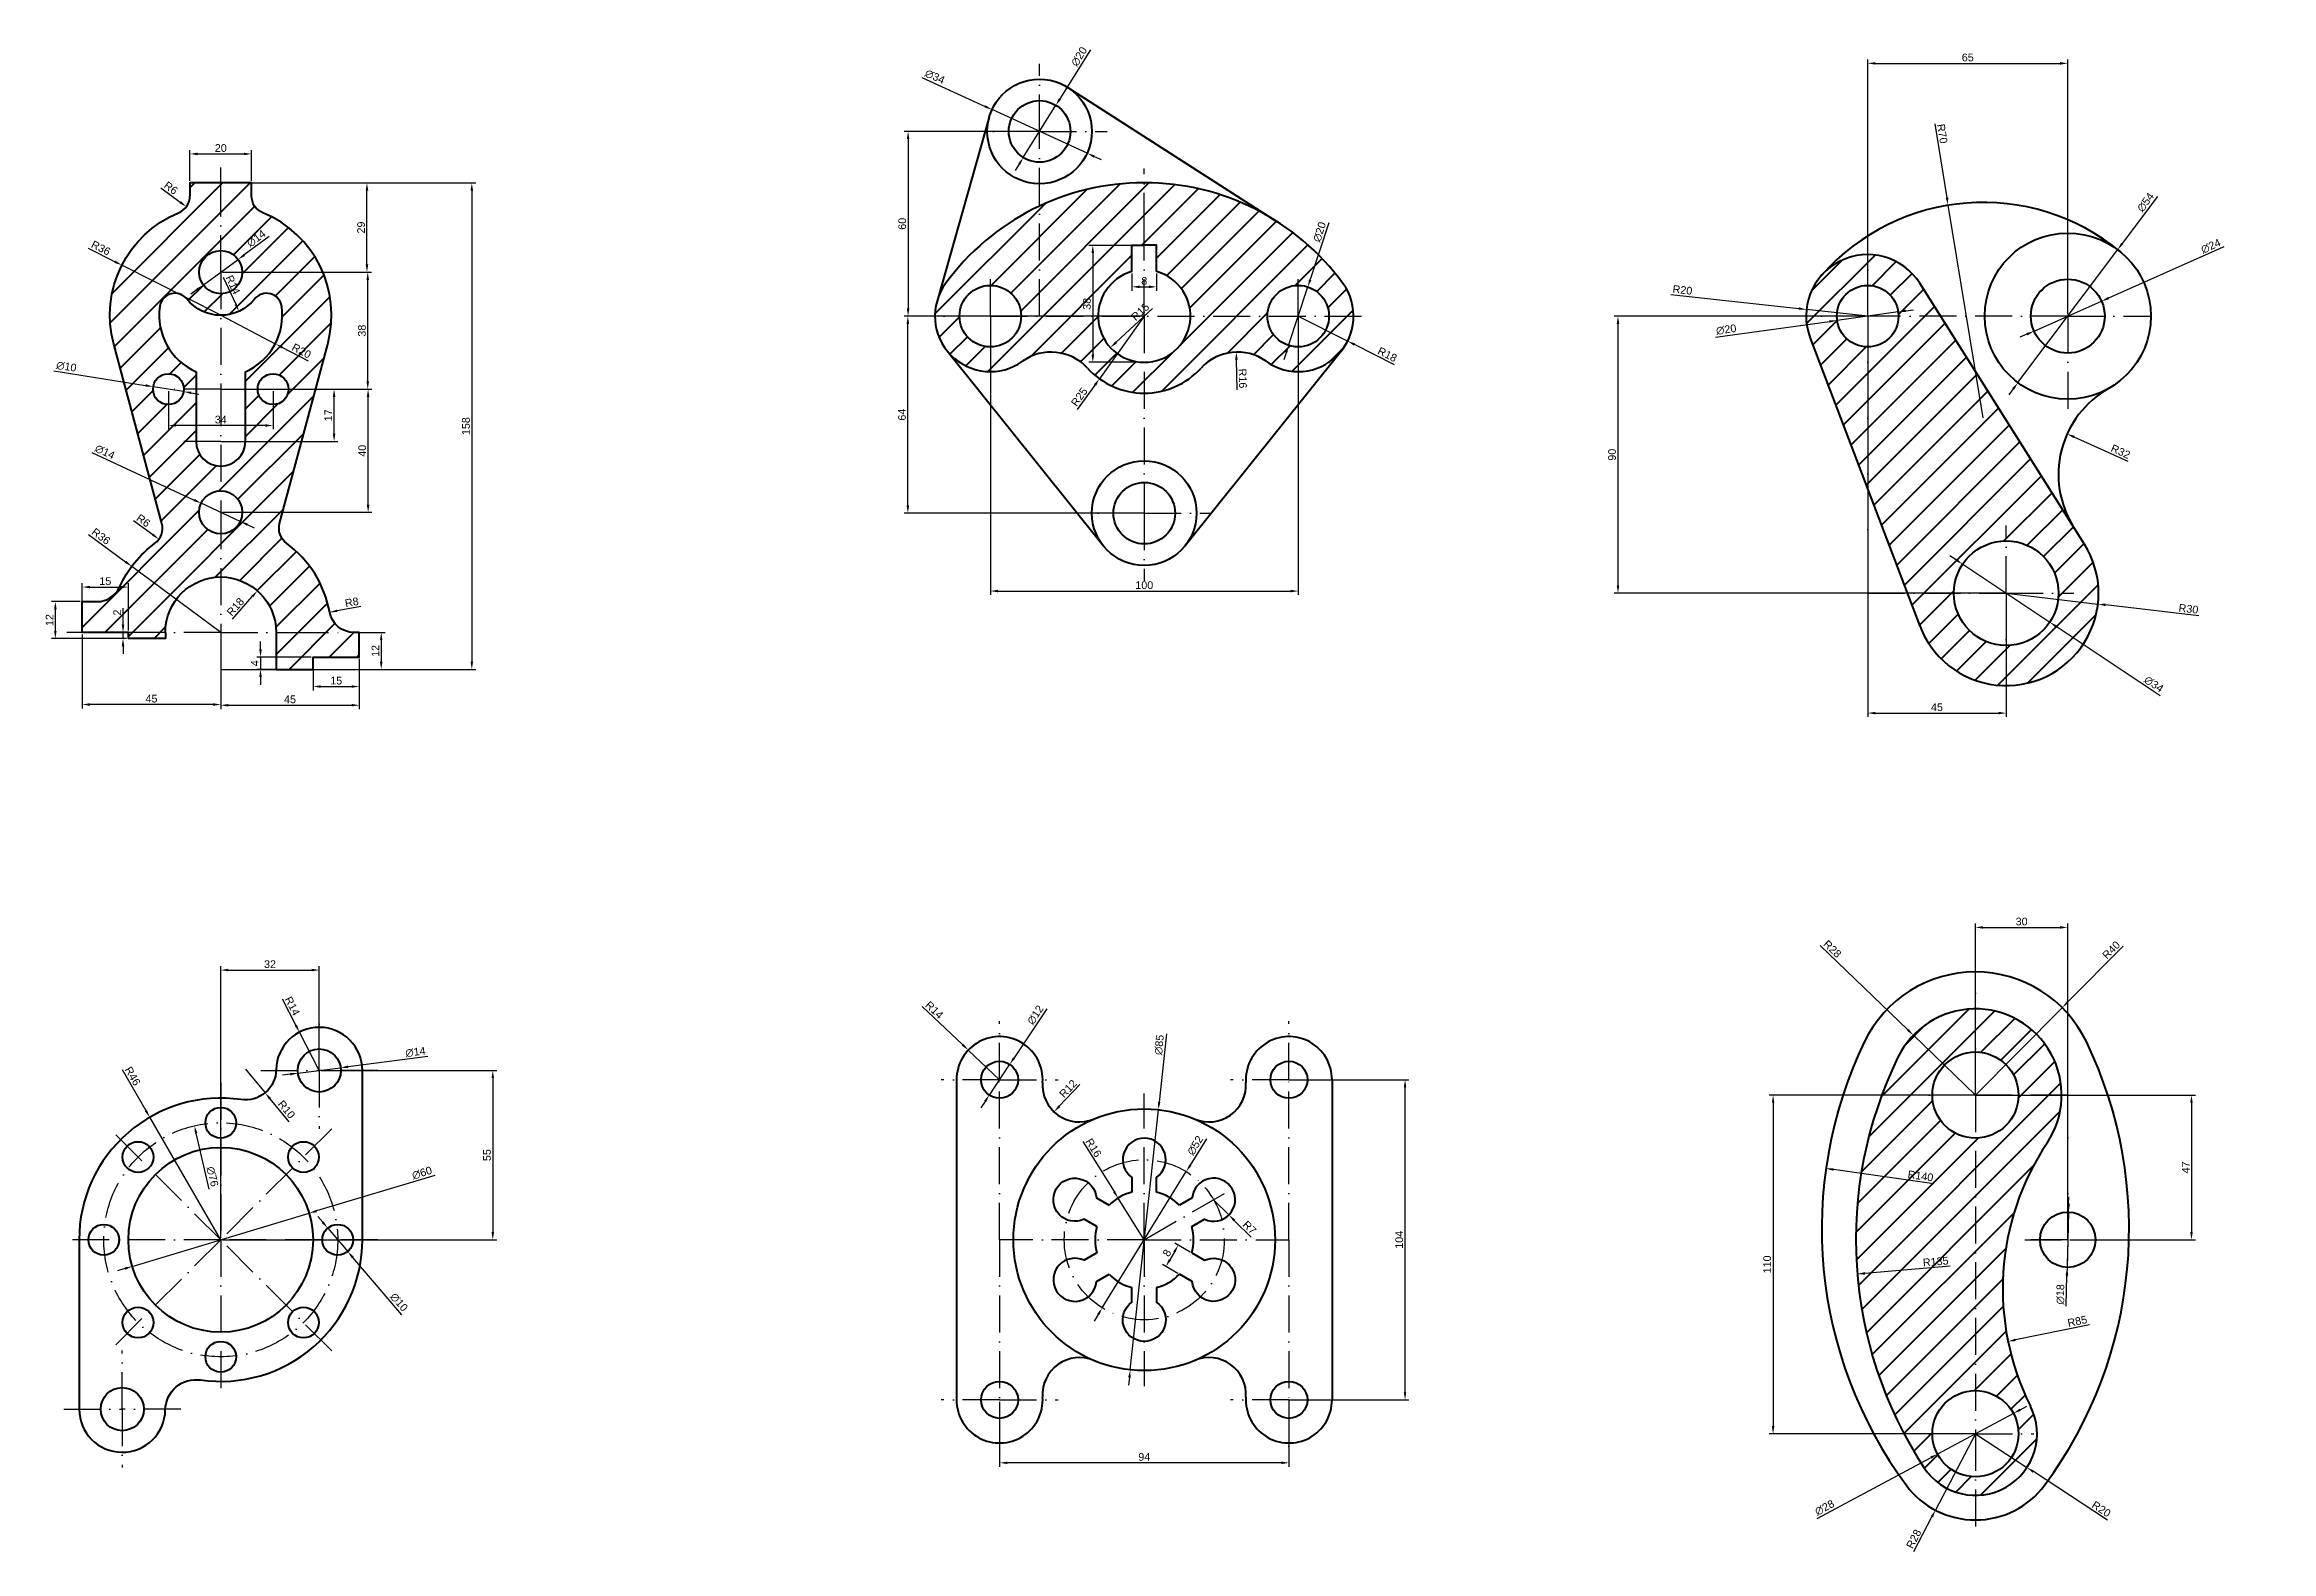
# Model space of a CAD drawing. Header units: millimetres. Extents: x 1243 to 2270, y 175 to 674.
# Drawn here: x 1243 to 1966, y 181 to 671 of the extents above; entities that cross this region are included whole.
import ezdxf

# ---------------------------------------------------------------- set-up
doc = ezdxf.new("R2010")
doc.units = ezdxf.units.MM
doc.linetypes.add('ACAD_ISO10W100', pattern=[18, 12, -3, 0, -3])
for name, color, linetype, lineweight in [('BASE', 7, 'Continuous', 40), ('CENTER', 50, 'ACAD_ISO10W100', 25), ('DIM', 70, 'Continuous', 20)]:
    doc.layers.add(name, color=color, linetype=linetype, lineweight=lineweight)
doc.styles.get("Standard").update_dxf_attribs({"font": 'arial.ttf'})
doc.dimstyles.new('ISO-25', dxfattribs={"dimtxt": 2.5, "dimasz": 2.5, "dimexe": 1.25, "dimexo": 0.625, "dimtad": 1, "dimtxsty": 'Standard', "dimcen": 2.5, "dimadec": 0, "dimazin": 0, "dimtfac": 1, "dimtmove": 0, "dimatfit": 3, "dimfxl": 1, "dimarcsym": 0})

msp = doc.modelspace()

# ---------------------------------------------------------------- blocks, each defined once
blk = doc.blocks.new('*D1')
at = {"layer": 'Defpoints', "color": 0, "transparency": 16777216}
for p in [(1277.1, 322.48), (1300.16, 282.68)]:
    blk.add_point(p, dxfattribs=at)
at = {"layer": 'DIM', "color": 0, "lineweight": -2, "transparency": 16777216}
for p, q in [((1268.09, 338.02), (1275.84, 324.65)), ((1300.16, 282.68), (1277.1, 322.48))]:
    blk.add_line(p, q, dxfattribs=at)
at = {"layer": 'DIM', "color": 0, "transparency": 16777216}
blk.add_solid([(1276.2, 324.86), (1275.48, 324.44), (1277.1, 322.48)], dxfattribs=at)
at = {"layer": 'DIM', "color": 0, "transparency": 16777216, "insert": (1271.55, 335.85), "char_height": 2.5, "attachment_point": 5, "rotation": 300.08809}
blk.add_mtext('R46', dxfattribs=at)
blk = doc.blocks.new('*D2')
at = {"layer": 'Defpoints', "color": 0, "transparency": 16777216}
for p in [(1291.61, 319.71), (1308.7, 245.65)]:
    blk.add_point(p, dxfattribs=at)
at = {"layer": 'DIM', "color": 0, "lineweight": -2, "transparency": 16777216}
blk.add_line((1296.37, 299.1), (1292.18, 317.27), dxfattribs=at)
at = {"layer": 'DIM', "color": 0, "transparency": 16777216}
blk.add_solid([(1292.58, 317.37), (1291.77, 317.18), (1291.61, 319.71)], dxfattribs=at)
at = {"layer": 'DIM', "color": 0, "transparency": 16777216, "insert": (1297.44, 303.22), "char_height": 2.5, "attachment_point": 5, "rotation": 282.99287}
blk.add_mtext('∅76', dxfattribs=at)
blk = doc.blocks.new('*D3')
at = {"layer": 'Defpoints', "color": 0, "transparency": 16777216}
for p in [(1328.89, 291.32), (1271.43, 274.04)]:
    blk.add_point(p, dxfattribs=at)
at = {"layer": 'DIM', "color": 0, "lineweight": -2, "transparency": 16777216}
for p, q in [((1369.72, 303.59), (1331.28, 292.04)), ((1271.43, 274.04), (1328.89, 291.32)), ((1269.03, 273.32), (1266.64, 272.6))]:
    blk.add_line(p, q, dxfattribs=at)
at = {"layer": 'DIM', "color": 0, "transparency": 16777216}
for points in [[(1331.16, 292.44), (1331.4, 291.64), (1328.89, 291.32)], [(1268.91, 273.72), (1269.15, 272.93), (1271.43, 274.04)]]:
    blk.add_solid(points, dxfattribs=at)
at = {"layer": 'DIM', "color": 0, "transparency": 16777216, "insert": (1365.54, 304.39), "char_height": 2.5, "attachment_point": 5, "rotation": 16.73217}
blk.add_mtext('∅60', dxfattribs=at)
blk = doc.blocks.new('*D4')
at = {"layer": 'Defpoints', "color": 0, "transparency": 16777216}
for p in [(1334.91, 286.48), (1341.4, 278.88)]:
    blk.add_point(p, dxfattribs=at)
at = {"layer": 'DIM', "color": 0, "lineweight": -2, "transparency": 16777216}
for p, q in [((1333.29, 288.38), (1331.66, 290.28)), ((1334.91, 286.48), (1341.4, 278.88)), ((1359.01, 258.26), (1343.03, 276.98))]:
    blk.add_line(p, q, dxfattribs=at)
at = {"layer": 'DIM', "color": 0, "transparency": 16777216}
for points in [[(1333.6, 288.65), (1332.97, 288.11), (1334.91, 286.48)], [(1343.35, 277.25), (1342.71, 276.71), (1341.4, 278.88)]]:
    blk.add_solid(points, dxfattribs=at)
at = {"layer": 'DIM', "color": 0, "transparency": 16777216, "insert": (1358.06, 262.41), "char_height": 2.5, "attachment_point": 5, "rotation": 310.50628}
blk.add_mtext('∅10', dxfattribs=at)
blk = doc.blocks.new('*D5')
at = {"layer": 'Defpoints', "color": 0, "transparency": 16777216}
for p in [(1308.16, 338.11), (1314.56, 330.42)]:
    blk.add_point(p, dxfattribs=at)
at = {"layer": 'DIM', "color": 0, "lineweight": -2, "transparency": 16777216}
for p, q in [((1308.16, 338.11), (1314.56, 330.42)), ((1322.38, 321.04), (1316.16, 328.5))]:
    blk.add_line(p, q, dxfattribs=at)
at = {"layer": 'DIM', "color": 0, "transparency": 16777216}
blk.add_solid([(1316.48, 328.77), (1315.84, 328.24), (1314.56, 330.42)], dxfattribs=at)
at = {"layer": 'DIM', "color": 0, "transparency": 16777216, "insert": (1321.53, 325.03), "char_height": 2.5, "attachment_point": 5, "rotation": 309.8085}
blk.add_mtext('R10', dxfattribs=at)
blk = doc.blocks.new('*D6')
at = {"layer": 'Defpoints', "color": 0, "transparency": 16777216}
for p in [(1325.21, 336.79), (1339.1, 338.57)]:
    blk.add_point(p, dxfattribs=at)
at = {"layer": 'DIM', "color": 0, "lineweight": -2, "transparency": 16777216}
for p, q in [((1367.39, 342.18), (1341.58, 338.88)), ((1322.73, 336.48), (1320.25, 336.16)), ((1325.21, 336.79), (1339.1, 338.57))]:
    blk.add_line(p, q, dxfattribs=at)
at = {"layer": 'DIM', "color": 0, "transparency": 16777216}
for points in [[(1322.68, 336.89), (1322.79, 336.06), (1325.21, 336.79)], [(1341.53, 339.3), (1341.63, 338.47), (1339.1, 338.57)]]:
    blk.add_solid(points, dxfattribs=at)
at = {"layer": 'DIM', "color": 0, "transparency": 16777216, "insert": (1363.4, 343.66), "char_height": 2.5, "attachment_point": 5, "rotation": 7.27785}
blk.add_mtext('∅14', dxfattribs=at)
blk = doc.blocks.new('*D7')
at = {"layer": 'Defpoints', "color": 0, "transparency": 16777216}
for p in [(1325.72, 350.11), (1332.16, 337.68)]:
    blk.add_point(p, dxfattribs=at)
at = {"layer": 'DIM', "color": 0, "lineweight": -2, "transparency": 16777216}
for p, q in [((1320.1, 360.96), (1324.57, 352.33)), ((1332.16, 337.68), (1325.72, 350.11))]:
    blk.add_line(p, q, dxfattribs=at)
at = {"layer": 'DIM', "color": 0, "transparency": 16777216}
blk.add_solid([(1324.94, 352.52), (1324.2, 352.14), (1325.72, 350.11)], dxfattribs=at)
at = {"layer": 'DIM', "color": 0, "transparency": 16777216, "insert": (1323.43, 358.62), "char_height": 2.5, "attachment_point": 5, "rotation": 297.3882}
blk.add_mtext('R14', dxfattribs=at)
blk = doc.blocks.new('*D8')
at = {"layer": 'Defpoints', "color": 0, "transparency": 16777216}
for p in [(1332.16, 370.29), (1332.16, 337.68), (1300.16, 282.68)]:
    blk.add_point(p, dxfattribs=at)
at = {"layer": 'DIM', "color": 0, "lineweight": -2, "transparency": 16777216}
for p, q in [((1300.16, 283.31), (1300.16, 371.54)), ((1302.66, 370.29), (1329.66, 370.29)), ((1332.16, 338.31), (1332.16, 371.54))]:
    blk.add_line(p, q, dxfattribs=at)
at = {"layer": 'DIM', "color": 0, "transparency": 16777216}
for points in [[(1302.66, 370.71), (1302.66, 369.87), (1300.16, 370.29)], [(1329.66, 370.71), (1329.66, 369.87), (1332.16, 370.29)]]:
    blk.add_solid(points, dxfattribs=at)
at = {"layer": 'DIM', "color": 0, "transparency": 16777216, "insert": (1316.16, 372.19), "char_height": 2.5, "attachment_point": 5}
blk.add_mtext('32', dxfattribs=at)
blk = doc.blocks.new('*D9')
at = {"layer": 'Defpoints', "color": 0, "transparency": 16777216}
for p in [(1332.16, 337.68), (1300.16, 282.68), (1388.54, 282.68)]:
    blk.add_point(p, dxfattribs=at)
at = {"layer": 'DIM', "color": 0, "lineweight": -2, "transparency": 16777216}
for p, q in [((1332.78, 337.68), (1389.79, 337.68)), ((1388.54, 335.18), (1388.54, 285.18)), ((1300.78, 282.68), (1389.79, 282.68))]:
    blk.add_line(p, q, dxfattribs=at)
at = {"layer": 'DIM', "color": 0, "transparency": 16777216}
for points in [[(1388.12, 335.18), (1388.95, 335.18), (1388.54, 337.68)], [(1388.12, 285.18), (1388.95, 285.18), (1388.54, 282.68)]]:
    blk.add_solid(points, dxfattribs=at)
at = {"layer": 'DIM', "color": 0, "transparency": 16777216, "insert": (1386.64, 310.18), "char_height": 2.5, "attachment_point": 5, "rotation": 90}
blk.add_mtext('55', dxfattribs=at)
blk = doc.blocks.new('*D95')
at = {"layer": 'Defpoints', "color": 0, "transparency": 16777216}
for p in [(1310.16, 635.37), (1290.16, 625.96), (1310.16, 625.96)]:
    blk.add_point(p, dxfattribs=at)
at = {"layer": 'DIM', "color": 0, "lineweight": -2, "transparency": 16777216}
for p, q in [((1290.16, 626.58), (1290.16, 636.62)), ((1310.16, 626.58), (1310.16, 636.62)), ((1292.66, 635.37), (1307.66, 635.37))]:
    blk.add_line(p, q, dxfattribs=at)
at = {"layer": 'DIM', "color": 0, "transparency": 16777216}
for points in [[(1292.66, 635.78), (1292.66, 634.95), (1290.16, 635.37)], [(1307.66, 635.78), (1307.66, 634.95), (1310.16, 635.37)]]:
    blk.add_solid(points, dxfattribs=at)
at = {"layer": 'DIM', "color": 0, "transparency": 16777216, "insert": (1300.16, 637.27), "char_height": 2.5, "attachment_point": 5}
blk.add_mtext('20', dxfattribs=at)
blk = doc.blocks.new('*D96')
at = {"layer": 'Defpoints', "color": 0, "transparency": 16777216}
for p in [(1300.16, 625.96), (1300.16, 467.96), (1381.72, 467.96)]:
    blk.add_point(p, dxfattribs=at)
at = {"layer": 'DIM', "color": 0, "lineweight": -2, "transparency": 16777216}
for p, q in [((1300.78, 625.96), (1382.97, 625.96)), ((1381.72, 623.46), (1381.72, 470.46)), ((1300.78, 467.96), (1382.97, 467.96))]:
    blk.add_line(p, q, dxfattribs=at)
at = {"layer": 'DIM', "color": 0, "transparency": 16777216}
for points in [[(1381.3, 623.46), (1382.14, 623.46), (1381.72, 625.96)], [(1381.3, 470.46), (1382.14, 470.46), (1381.72, 467.96)]]:
    blk.add_solid(points, dxfattribs=at)
at = {"layer": 'DIM', "color": 0, "transparency": 16777216, "insert": (1379.82, 546.96), "char_height": 2.5, "attachment_point": 5, "rotation": 90}
blk.add_mtext('158', dxfattribs=at)
blk = doc.blocks.new('*D97')
at = {"layer": 'Defpoints', "color": 0, "transparency": 16777216}
for p in [(1317.16, 558.96), (1348.02, 558.96), (1300.16, 518.96)]:
    blk.add_point(p, dxfattribs=at)
at = {"layer": 'DIM', "color": 0, "lineweight": -2, "transparency": 16777216}
for p, q in [((1317.78, 558.96), (1349.27, 558.96)), ((1348.02, 521.46), (1348.02, 556.46)), ((1300.78, 518.96), (1349.27, 518.96))]:
    blk.add_line(p, q, dxfattribs=at)
at = {"layer": 'DIM', "color": 0, "transparency": 16777216}
for points in [[(1347.6, 556.46), (1348.44, 556.46), (1348.02, 558.96)], [(1347.6, 521.46), (1348.44, 521.46), (1348.02, 518.96)]]:
    blk.add_solid(points, dxfattribs=at)
at = {"layer": 'DIM', "color": 0, "transparency": 16777216, "insert": (1346.12, 538.96), "char_height": 2.5, "attachment_point": 5, "rotation": 90}
blk.add_mtext('40', dxfattribs=at)
blk = doc.blocks.new('*D98')
at = {"layer": 'Defpoints', "color": 0, "transparency": 16777216}
for p in [(1283.16, 558.96), (1317.16, 558.96), (1283.16, 547.17)]:
    blk.add_point(p, dxfattribs=at)
at = {"layer": 'DIM', "color": 0, "lineweight": -2, "transparency": 16777216}
for p, q in [((1283.16, 558.33), (1283.16, 545.92)), ((1317.16, 558.33), (1317.16, 545.92)), ((1314.66, 547.17), (1285.66, 547.17))]:
    blk.add_line(p, q, dxfattribs=at)
at = {"layer": 'DIM', "color": 0, "transparency": 16777216}
for points in [[(1285.66, 547.58), (1285.66, 546.75), (1283.16, 547.17)], [(1314.66, 547.58), (1314.66, 546.75), (1317.16, 547.17)]]:
    blk.add_solid(points, dxfattribs=at)
at = {"layer": 'DIM', "color": 0, "transparency": 16777216, "insert": (1300.16, 549.07), "char_height": 2.5, "attachment_point": 5}
blk.add_mtext('34', dxfattribs=at)
blk = doc.blocks.new('*D99')
at = {"layer": 'Defpoints', "color": 0, "transparency": 16777216}
for p in [(1278.22, 559.75), (1288.09, 558.17)]:
    blk.add_point(p, dxfattribs=at)
at = {"layer": 'DIM', "color": 0, "lineweight": -2, "transparency": 16777216}
for p, q in [((1245.98, 564.93), (1275.75, 560.15)), ((1288.09, 558.17), (1278.22, 559.75)), ((1290.56, 557.77), (1293.03, 557.37))]:
    blk.add_line(p, q, dxfattribs=at)
at = {"layer": 'DIM', "color": 0, "transparency": 16777216}
for points in [[(1275.82, 560.56), (1275.69, 559.74), (1278.22, 559.75)], [(1290.63, 558.18), (1290.5, 557.36), (1288.09, 558.17)]]:
    blk.add_solid(points, dxfattribs=at)
at = {"layer": 'DIM', "color": 0, "transparency": 16777216, "insert": (1250.01, 566.28), "char_height": 2.5, "attachment_point": 5, "rotation": 350.87911}
blk.add_mtext('∅10', dxfattribs=at)
blk = doc.blocks.new('*D100')
at = {"layer": 'Defpoints', "color": 0, "transparency": 16777216}
for p in [(1293.81, 521.9), (1306.51, 516.02)]:
    blk.add_point(p, dxfattribs=at)
at = {"layer": 'DIM', "color": 0, "lineweight": -2, "transparency": 16777216}
for p, q in [((1258.27, 538.37), (1291.54, 522.95)), ((1306.51, 516.02), (1293.81, 521.9)), ((1308.78, 514.97), (1311.04, 513.91))]:
    blk.add_line(p, q, dxfattribs=at)
at = {"layer": 'DIM', "color": 0, "transparency": 16777216}
for points in [[(1291.71, 523.33), (1291.36, 522.58), (1293.81, 521.9)], [(1308.95, 515.34), (1308.6, 514.59), (1306.51, 516.02)]]:
    blk.add_solid(points, dxfattribs=at)
at = {"layer": 'DIM', "color": 0, "transparency": 16777216, "insert": (1262.52, 538.58), "char_height": 2.5, "attachment_point": 5, "rotation": 335.13529}
blk.add_mtext('∅14', dxfattribs=at)
blk = doc.blocks.new('*D101')
at = {"layer": 'Defpoints', "color": 0, "transparency": 16777216}
for p in [(1275.24, 513.77), (1280.1, 510.25)]:
    blk.add_point(p, dxfattribs=at)
at = {"layer": 'DIM', "color": 0, "lineweight": -2, "transparency": 16777216}
blk.add_line((1271.77, 516.28), (1278.07, 511.72), dxfattribs=at)
at = {"layer": 'DIM', "color": 0, "transparency": 16777216}
blk.add_solid([(1278.32, 512.05), (1277.83, 511.38), (1280.1, 510.25)], dxfattribs=at)
at = {"layer": 'DIM', "color": 0, "transparency": 16777216, "insert": (1275.03, 516.27), "char_height": 2.5, "attachment_point": 5, "rotation": 324.06435}
blk.add_mtext('R6', dxfattribs=at)
blk = doc.blocks.new('*D102')
at = {"layer": 'Defpoints', "color": 0, "transparency": 16777216}
for p in [(1300.16, 596.96), (1306.07, 584.27)]:
    blk.add_point(p, dxfattribs=at)
at = {"layer": 'DIM', "color": 0, "lineweight": -2, "transparency": 16777216}
blk.add_line((1300.91, 595.34), (1305.01, 586.54), dxfattribs=at)
at = {"layer": 'DIM', "color": 0, "transparency": 16777216}
blk.add_solid([(1305.39, 586.71), (1304.64, 586.36), (1306.07, 584.27)], dxfattribs=at)
at = {"layer": 'DIM', "color": 0, "transparency": 16777216, "insert": (1304.14, 592.87), "char_height": 2.5, "attachment_point": 5, "rotation": 294.98865}
blk.add_mtext('R14', dxfattribs=at)
blk = doc.blocks.new('*D104')
at = {"layer": 'Defpoints', "color": 0, "transparency": 16777216}
for p in [(1268.04, 599.22), (1300.16, 582.96)]:
    blk.add_point(p, dxfattribs=at)
at = {"layer": 'DIM', "color": 0, "lineweight": -2, "transparency": 16777216}
for p, q in [((1257.13, 604.74), (1265.81, 600.35)), ((1300.16, 582.96), (1268.04, 599.22))]:
    blk.add_line(p, q, dxfattribs=at)
at = {"layer": 'DIM', "color": 0, "transparency": 16777216}
blk.add_solid([(1266, 600.72), (1265.62, 599.98), (1268.04, 599.22)], dxfattribs=at)
at = {"layer": 'DIM', "color": 0, "transparency": 16777216, "insert": (1261.22, 604.81), "char_height": 2.5, "attachment_point": 5, "rotation": 333.14836}
blk.add_mtext('R36', dxfattribs=at)
blk = doc.blocks.new('*D105')
at = {"layer": 'Defpoints', "color": 0, "transparency": 16777216}
for p in [(1300.16, 582.96), (1317.88, 573.69)]:
    blk.add_point(p, dxfattribs=at)
at = {"layer": 'DIM', "color": 0, "lineweight": -2, "transparency": 16777216}
for p, q in [((1300.16, 582.96), (1317.88, 573.69)), ((1328.7, 568.03), (1320.09, 572.53))]:
    blk.add_line(p, q, dxfattribs=at)
at = {"layer": 'DIM', "color": 0, "transparency": 16777216}
blk.add_solid([(1320.29, 572.9), (1319.9, 572.16), (1317.88, 573.69)], dxfattribs=at)
at = {"layer": 'DIM', "color": 0, "transparency": 16777216, "insert": (1326.39, 571.38), "char_height": 2.5, "attachment_point": 5, "rotation": 332.38311}
blk.add_mtext('R20', dxfattribs=at)
blk = doc.blocks.new('*D106')
at = {"layer": 'Defpoints', "color": 0, "transparency": 16777216}
for p in [(1305.8, 601.11), (1294.52, 592.81)]:
    blk.add_point(p, dxfattribs=at)
at = {"layer": 'DIM', "color": 0, "lineweight": -2, "transparency": 16777216}
for p, q in [((1315.9, 608.53), (1307.81, 602.59)), ((1294.52, 592.81), (1305.8, 601.11)), ((1292.5, 591.33), (1290.49, 589.85))]:
    blk.add_line(p, q, dxfattribs=at)
at = {"layer": 'DIM', "color": 0, "transparency": 16777216}
for points in [[(1307.56, 602.92), (1308.06, 602.25), (1305.8, 601.11)], [(1292.26, 591.67), (1292.75, 591), (1294.52, 592.81)]]:
    blk.add_solid(points, dxfattribs=at)
at = {"layer": 'DIM', "color": 0, "transparency": 16777216, "insert": (1311.7, 607.89), "char_height": 2.5, "attachment_point": 5, "rotation": 36.3187}
blk.add_mtext('∅14', dxfattribs=at)
blk = doc.blocks.new('*D107')
at = {"layer": 'Defpoints', "color": 0, "transparency": 16777216}
for p in [(1284.16, 621.79), (1288.97, 618.22)]:
    blk.add_point(p, dxfattribs=at)
at = {"layer": 'DIM', "color": 0, "lineweight": -2, "transparency": 16777216}
blk.add_line((1280.72, 624.34), (1286.97, 619.71), dxfattribs=at)
at = {"layer": 'DIM', "color": 0, "transparency": 16777216}
blk.add_solid([(1287.22, 620.04), (1286.72, 619.37), (1288.97, 618.22)], dxfattribs=at)
at = {"layer": 'DIM', "color": 0, "transparency": 16777216, "insert": (1283.97, 624.3), "char_height": 2.5, "attachment_point": 5, "rotation": 323.40488}
blk.add_mtext('R6', dxfattribs=at)
blk = doc.blocks.new('*D108')
at = {"layer": 'Defpoints', "color": 0, "transparency": 16777216}
for p in [(1335.56, 486.51), (1343.42, 487.96)]:
    blk.add_point(p, dxfattribs=at)
at = {"layer": 'DIM', "color": 0, "lineweight": -2, "transparency": 16777216}
blk.add_line((1345.67, 488.38), (1338.02, 486.96), dxfattribs=at)
at = {"layer": 'DIM', "color": 0, "transparency": 16777216}
blk.add_solid([(1337.94, 487.37), (1338.09, 486.55), (1335.56, 486.51)], dxfattribs=at)
at = {"layer": 'DIM', "color": 0, "transparency": 16777216, "insert": (1342.73, 489.76), "char_height": 2.5, "attachment_point": 5, "rotation": 10.47568}
blk.add_mtext('R8', dxfattribs=at)
blk = doc.blocks.new('*D109')
at = {"layer": 'Defpoints', "color": 0, "transparency": 16777216}
for p in [(1317.16, 558.96), (1336.98, 558.96), (1300.16, 541.96)]:
    blk.add_point(p, dxfattribs=at)
at = {"layer": 'DIM', "color": 0, "lineweight": -2, "transparency": 16777216}
for p, q in [((1317.78, 558.96), (1338.23, 558.96)), ((1336.98, 544.46), (1336.98, 556.46)), ((1300.78, 541.96), (1338.23, 541.96))]:
    blk.add_line(p, q, dxfattribs=at)
at = {"layer": 'DIM', "color": 0, "transparency": 16777216}
for points in [[(1336.56, 556.46), (1337.39, 556.46), (1336.98, 558.96)], [(1336.56, 544.46), (1337.39, 544.46), (1336.98, 541.96)]]:
    blk.add_solid(points, dxfattribs=at)
at = {"layer": 'DIM', "color": 0, "transparency": 16777216, "insert": (1335.09, 550.46), "char_height": 2.5, "attachment_point": 5, "rotation": 90}
blk.add_mtext('17', dxfattribs=at)
blk = doc.blocks.new('*D110')
at = {"layer": 'Defpoints', "color": 0, "transparency": 16777216}
for p in [(1300.16, 596.96), (1347.91, 596.96), (1300.16, 558.96)]:
    blk.add_point(p, dxfattribs=at)
at = {"layer": 'DIM', "color": 0, "lineweight": -2, "transparency": 16777216}
for p, q in [((1300.78, 596.96), (1349.16, 596.96)), ((1347.91, 561.46), (1347.91, 594.46)), ((1300.78, 558.96), (1349.16, 558.96))]:
    blk.add_line(p, q, dxfattribs=at)
at = {"layer": 'DIM', "color": 0, "transparency": 16777216}
for points in [[(1347.5, 594.46), (1348.33, 594.46), (1347.91, 596.96)], [(1347.5, 561.46), (1348.33, 561.46), (1347.91, 558.96)]]:
    blk.add_solid(points, dxfattribs=at)
at = {"layer": 'DIM', "color": 0, "transparency": 16777216, "insert": (1346.01, 577.96), "char_height": 2.5, "attachment_point": 5, "rotation": 90}
blk.add_mtext('38', dxfattribs=at)
blk = doc.blocks.new('*D111')
at = {"layer": 'Defpoints', "color": 0, "transparency": 16777216}
for p in [(1300.16, 625.96), (1347.65, 625.96), (1300.16, 596.96)]:
    blk.add_point(p, dxfattribs=at)
at = {"layer": 'DIM', "color": 0, "lineweight": -2, "transparency": 16777216}
for p, q in [((1300.78, 625.96), (1348.9, 625.96)), ((1347.65, 599.46), (1347.65, 623.46)), ((1300.78, 596.96), (1348.9, 596.96))]:
    blk.add_line(p, q, dxfattribs=at)
at = {"layer": 'DIM', "color": 0, "transparency": 16777216}
for points in [[(1347.24, 623.46), (1348.07, 623.46), (1347.65, 625.96)], [(1347.24, 599.46), (1348.07, 599.46), (1347.65, 596.96)]]:
    blk.add_solid(points, dxfattribs=at)
at = {"layer": 'DIM', "color": 0, "transparency": 16777216, "insert": (1345.75, 611.46), "char_height": 2.5, "attachment_point": 5, "rotation": 90}
blk.add_mtext('29', dxfattribs=at)
blk = doc.blocks.new('*D112')
at = {"layer": 'Defpoints', "color": 0, "transparency": 16777216}
for p in [(1312.05, 493.47), (1300.16, 479.96)]:
    blk.add_point(p, dxfattribs=at)
at = {"layer": 'DIM', "color": 0, "lineweight": -2, "transparency": 16777216}
blk.add_line((1303.97, 484.29), (1310.4, 491.59), dxfattribs=at)
at = {"layer": 'DIM', "color": 0, "transparency": 16777216}
blk.add_solid([(1310.09, 491.87), (1310.71, 491.32), (1312.05, 493.47)], dxfattribs=at)
at = {"layer": 'DIM', "color": 0, "transparency": 16777216, "insert": (1304.93, 488.26), "char_height": 2.5, "attachment_point": 5, "rotation": 48.63352}
blk.add_mtext('R18', dxfattribs=at)
blk = doc.blocks.new('*D113')
at = {"layer": 'Defpoints', "color": 0, "transparency": 16777216}
for p in [(1271.24, 501.4), (1300.16, 479.96)]:
    blk.add_point(p, dxfattribs=at)
at = {"layer": 'DIM', "color": 0, "lineweight": -2, "transparency": 16777216}
for p, q in [((1257.24, 511.77), (1269.23, 502.89)), ((1300.16, 479.96), (1271.24, 501.4))]:
    blk.add_line(p, q, dxfattribs=at)
at = {"layer": 'DIM', "color": 0, "transparency": 16777216}
blk.add_solid([(1269.47, 503.22), (1268.98, 502.55), (1271.24, 501.4)], dxfattribs=at)
at = {"layer": 'DIM', "color": 0, "transparency": 16777216, "insert": (1261.27, 511.15), "char_height": 2.5, "attachment_point": 5, "rotation": 323.45383}
blk.add_mtext('R36', dxfattribs=at)
blk = doc.blocks.new('*D114')
at = {"layer": 'Defpoints', "color": 0, "transparency": 16777216}
for p in [(1300.16, 467.96), (1345.16, 467.96), (1345.16, 456.31)]:
    blk.add_point(p, dxfattribs=at)
at = {"layer": 'DIM', "color": 0, "lineweight": -2, "transparency": 16777216}
for p, q in [((1300.16, 467.33), (1300.16, 455.06)), ((1345.16, 467.33), (1345.16, 455.06)), ((1302.66, 456.31), (1342.66, 456.31))]:
    blk.add_line(p, q, dxfattribs=at)
at = {"layer": 'DIM', "color": 0, "transparency": 16777216}
for points in [[(1302.66, 456.72), (1302.66, 455.89), (1300.16, 456.31)], [(1342.66, 456.72), (1342.66, 455.89), (1345.16, 456.31)]]:
    blk.add_solid(points, dxfattribs=at)
at = {"layer": 'DIM', "color": 0, "transparency": 16777216, "insert": (1322.66, 458.2), "char_height": 2.5, "attachment_point": 5}
blk.add_mtext('45', dxfattribs=at)
blk = doc.blocks.new('*D115')
at = {"layer": 'Defpoints', "color": 0, "transparency": 16777216}
for p in [(1255.16, 479.96), (1300.16, 479.96), (1255.16, 456.53)]:
    blk.add_point(p, dxfattribs=at)
at = {"layer": 'DIM', "color": 0, "lineweight": -2, "transparency": 16777216}
for p, q in [((1255.16, 479.33), (1255.16, 455.28)), ((1300.16, 479.33), (1300.16, 455.28)), ((1297.66, 456.53), (1257.66, 456.53))]:
    blk.add_line(p, q, dxfattribs=at)
at = {"layer": 'DIM', "color": 0, "transparency": 16777216}
for points in [[(1257.66, 456.95), (1257.66, 456.12), (1255.16, 456.53)], [(1297.66, 456.95), (1297.66, 456.12), (1300.16, 456.53)]]:
    blk.add_solid(points, dxfattribs=at)
at = {"layer": 'DIM', "color": 0, "transparency": 16777216, "insert": (1277.66, 458.43), "char_height": 2.5, "attachment_point": 5}
blk.add_mtext('45', dxfattribs=at)
blk = doc.blocks.new('*D116')
at = {"layer": 'Defpoints', "color": 0, "transparency": 16777216}
for p in [(1330.16, 471.96), (1345.16, 471.96), (1345.16, 462.38)]:
    blk.add_point(p, dxfattribs=at)
at = {"layer": 'DIM', "color": 0, "lineweight": -2, "transparency": 16777216}
for p, q in [((1330.16, 471.33), (1330.16, 461.13)), ((1345.16, 471.33), (1345.16, 461.13)), ((1332.66, 462.38), (1342.66, 462.38))]:
    blk.add_line(p, q, dxfattribs=at)
at = {"layer": 'DIM', "color": 0, "transparency": 16777216}
for points in [[(1332.66, 462.8), (1332.66, 461.96), (1330.16, 462.38)], [(1342.66, 462.8), (1342.66, 461.96), (1345.16, 462.38)]]:
    blk.add_solid(points, dxfattribs=at)
at = {"layer": 'DIM', "color": 0, "transparency": 16777216, "insert": (1337.66, 464.28), "char_height": 2.5, "attachment_point": 5}
blk.add_mtext('15', dxfattribs=at)
blk = doc.blocks.new('*D117')
at = {"layer": 'Defpoints', "color": 0, "transparency": 16777216}
for p in [(1270.16, 494.69), (1255.16, 479.96), (1270.16, 479.96)]:
    blk.add_point(p, dxfattribs=at)
at = {"layer": 'DIM', "color": 0, "lineweight": -2, "transparency": 16777216}
for p, q in [((1255.16, 480.58), (1255.16, 495.94)), ((1257.66, 494.69), (1267.66, 494.69)), ((1270.16, 480.58), (1270.16, 495.94))]:
    blk.add_line(p, q, dxfattribs=at)
at = {"layer": 'DIM', "color": 0, "transparency": 16777216}
for points in [[(1257.66, 495.1), (1257.66, 494.27), (1255.16, 494.69)], [(1267.66, 495.1), (1267.66, 494.27), (1270.16, 494.69)]]:
    blk.add_solid(points, dxfattribs=at)
at = {"layer": 'DIM', "color": 0, "transparency": 16777216, "insert": (1262.66, 496.59), "char_height": 2.5, "attachment_point": 5}
blk.add_mtext('15', dxfattribs=at)
blk = doc.blocks.new('*D118')
at = {"layer": 'Defpoints', "color": 0, "transparency": 16777216}
for p in [(1330.16, 471.96), (1313.08, 467.96), (1330.16, 467.96)]:
    blk.add_point(p, dxfattribs=at)
at = {"layer": 'DIM', "color": 0, "lineweight": -2, "transparency": 16777216}
for p, q in [((1329.53, 471.96), (1311.83, 471.96)), ((1313.08, 474.46), (1313.08, 476.96)), ((1313.08, 471.96), (1313.08, 467.96)), ((1329.53, 467.96), (1311.83, 467.96)), ((1313.08, 465.46), (1313.08, 462.96))]:
    blk.add_line(p, q, dxfattribs=at)
at = {"layer": 'DIM', "color": 0, "transparency": 16777216}
for points in [[(1312.66, 474.46), (1313.5, 474.46), (1313.08, 471.96)], [(1312.66, 465.46), (1313.5, 465.46), (1313.08, 467.96)]]:
    blk.add_solid(points, dxfattribs=at)
at = {"layer": 'DIM', "color": 0, "transparency": 16777216, "insert": (1311.21, 469.96), "char_height": 2.5, "attachment_point": 5, "rotation": 90}
blk.add_mtext('4', dxfattribs=at)
blk = doc.blocks.new('*D119')
at = {"layer": 'Defpoints', "color": 0, "transparency": 16777216}
for p in [(1268.41, 479.96), (1270.16, 479.96), (1270.16, 477.96)]:
    blk.add_point(p, dxfattribs=at)
at = {"layer": 'DIM', "color": 0, "lineweight": -2, "transparency": 16777216}
for p, q in [((1268.41, 482.46), (1268.41, 487.87)), ((1269.53, 479.96), (1267.16, 479.96)), ((1269.53, 477.96), (1267.16, 477.96)), ((1268.41, 477.96), (1268.41, 479.96)), ((1268.41, 475.46), (1268.41, 472.96))]:
    blk.add_line(p, q, dxfattribs=at)
at = {"layer": 'DIM', "color": 0, "transparency": 16777216}
for points in [[(1267.99, 482.46), (1268.83, 482.46), (1268.41, 479.96)], [(1267.99, 475.46), (1268.83, 475.46), (1268.41, 477.96)]]:
    blk.add_solid(points, dxfattribs=at)
at = {"layer": 'DIM', "color": 0, "transparency": 16777216, "insert": (1266.53, 486.41), "char_height": 2.5, "attachment_point": 5, "rotation": 90}
blk.add_mtext('2', dxfattribs=at)
blk = doc.blocks.new('*D120')
at = {"layer": 'Defpoints', "color": 0, "transparency": 16777216}
for p in [(1345.16, 479.96), (1345.16, 467.96), (1352.29, 467.96)]:
    blk.add_point(p, dxfattribs=at)
at = {"layer": 'DIM', "color": 0, "lineweight": -2, "transparency": 16777216}
for p, q in [((1345.78, 479.96), (1353.54, 479.96)), ((1352.29, 477.46), (1352.29, 470.46)), ((1345.78, 467.96), (1353.54, 467.96))]:
    blk.add_line(p, q, dxfattribs=at)
at = {"layer": 'DIM', "color": 0, "transparency": 16777216}
for points in [[(1351.88, 477.46), (1352.71, 477.46), (1352.29, 479.96)], [(1351.88, 470.46), (1352.71, 470.46), (1352.29, 467.96)]]:
    blk.add_solid(points, dxfattribs=at)
at = {"layer": 'DIM', "color": 0, "transparency": 16777216, "insert": (1350.41, 473.96), "char_height": 2.5, "attachment_point": 5, "rotation": 90}
blk.add_mtext('12', dxfattribs=at)
blk = doc.blocks.new('*D121')
at = {"layer": 'Defpoints', "color": 0, "transparency": 16777216}
for p in [(1246.44, 489.96), (1255.16, 489.96), (1270.16, 477.96)]:
    blk.add_point(p, dxfattribs=at)
at = {"layer": 'DIM', "color": 0, "lineweight": -2, "transparency": 16777216}
for p, q in [((1254.53, 489.96), (1245.19, 489.96)), ((1246.44, 480.46), (1246.44, 487.46)), ((1269.53, 477.96), (1245.19, 477.96))]:
    blk.add_line(p, q, dxfattribs=at)
at = {"layer": 'DIM', "color": 0, "transparency": 16777216}
for points in [[(1246.02, 487.46), (1246.85, 487.46), (1246.44, 489.96)], [(1246.02, 480.46), (1246.85, 480.46), (1246.44, 477.96)]]:
    blk.add_solid(points, dxfattribs=at)
at = {"layer": 'DIM', "color": 0, "transparency": 16777216, "insert": (1244.56, 483.96), "char_height": 2.5, "attachment_point": 5, "rotation": 90}
blk.add_mtext('12', dxfattribs=at)
blk = doc.blocks.new('*D32')
at = {"layer": 'Defpoints', "color": 0, "transparency": 16777216}
for p in [(1861.29, 618.69), (1872.66, 549.62)]:
    blk.add_point(p, dxfattribs=at)
at = {"layer": 'DIM', "color": 0, "lineweight": -2, "transparency": 16777216}
for p, q in [((1856.93, 645.18), (1860.89, 621.15)), ((1872.66, 549.62), (1861.29, 618.69))]:
    blk.add_line(p, q, dxfattribs=at)
at = {"layer": 'DIM', "color": 0, "transparency": 16777216}
blk.add_solid([(1861.3, 621.22), (1860.48, 621.09), (1861.29, 618.69)], dxfattribs=at)
at = {"layer": 'DIM', "color": 0, "transparency": 16777216, "insert": (1859.39, 641.93), "char_height": 2.5, "attachment_point": 5, "rotation": 279.34964}
blk.add_mtext('R70', dxfattribs=at)
blk = doc.blocks.new('*D33')
at = {"layer": 'Defpoints', "color": 0, "transparency": 16777216}
for p in [(1916.36, 604.28), (1883.96, 561.08)]:
    blk.add_point(p, dxfattribs=at)
at = {"layer": 'DIM', "color": 0, "lineweight": -2, "transparency": 16777216}
for p, q in [((1929.27, 621.5), (1917.86, 606.28)), ((1883.96, 561.08), (1916.36, 604.28)), ((1882.46, 559.08), (1880.96, 557.08))]:
    blk.add_line(p, q, dxfattribs=at)
at = {"layer": 'DIM', "color": 0, "transparency": 16777216}
for points in [[(1917.52, 606.53), (1918.19, 606.03), (1916.36, 604.28)], [(1882.12, 559.33), (1882.79, 558.83), (1883.96, 561.08)]]:
    blk.add_solid(points, dxfattribs=at)
at = {"layer": 'DIM', "color": 0, "transparency": 16777216, "insert": (1925.43, 619.67), "char_height": 2.5, "attachment_point": 5, "rotation": 53.13238}
blk.add_mtext('∅54', dxfattribs=at)
blk = doc.blocks.new('*D34')
at = {"layer": 'Defpoints', "color": 0, "transparency": 16777216}
for p in [(1911.13, 587.54), (1889.18, 577.82)]:
    blk.add_point(p, dxfattribs=at)
at = {"layer": 'DIM', "color": 0, "lineweight": -2, "transparency": 16777216}
for p, q in [((1950.86, 605.14), (1913.41, 588.55)), ((1889.18, 577.82), (1911.13, 587.54)), ((1886.9, 576.81), (1884.61, 575.8))]:
    blk.add_line(p, q, dxfattribs=at)
at = {"layer": 'DIM', "color": 0, "transparency": 16777216}
for points in [[(1913.25, 588.93), (1913.58, 588.17), (1911.13, 587.54)], [(1886.73, 577.19), (1887.07, 576.43), (1889.18, 577.82)]]:
    blk.add_solid(points, dxfattribs=at)
at = {"layer": 'DIM', "color": 0, "transparency": 16777216, "insert": (1946.62, 605.42), "char_height": 2.5, "attachment_point": 5, "rotation": 23.89028}
blk.add_mtext('∅24', dxfattribs=at)
blk = doc.blocks.new('*D35')
at = {"layer": 'Defpoints', "color": 0, "transparency": 16777216}
for p in [(1899.95, 544.45), (1929.11, 531.28)]:
    blk.add_point(p, dxfattribs=at)
at = {"layer": 'DIM', "color": 0, "lineweight": -2, "transparency": 16777216}
blk.add_line((1919.81, 535.48), (1902.23, 543.42), dxfattribs=at)
at = {"layer": 'DIM', "color": 0, "transparency": 16777216}
blk.add_solid([(1902.4, 543.8), (1902.06, 543.04), (1899.95, 544.45)], dxfattribs=at)
at = {"layer": 'DIM', "color": 0, "transparency": 16777216, "insert": (1917.31, 538.69), "char_height": 2.5, "attachment_point": 5, "rotation": 335.69481}
blk.add_mtext('R32', dxfattribs=at)
blk = doc.blocks.new('*D36')
at = {"layer": 'Defpoints', "color": 0, "transparency": 16777216}
for p in [(1880.16, 492.68), (1909.95, 489.17)]:
    blk.add_point(p, dxfattribs=at)
at = {"layer": 'DIM', "color": 0, "lineweight": -2, "transparency": 16777216}
for p, q in [((1880.16, 492.68), (1909.95, 489.17)), ((1942.73, 485.3), (1912.43, 488.88))]:
    blk.add_line(p, q, dxfattribs=at)
at = {"layer": 'DIM', "color": 0, "transparency": 16777216}
blk.add_solid([(1912.48, 489.29), (1912.38, 488.46), (1909.95, 489.17)], dxfattribs=at)
at = {"layer": 'DIM', "color": 0, "transparency": 16777216, "insert": (1939.37, 487.62), "char_height": 2.5, "attachment_point": 5, "rotation": 353.27552}
blk.add_mtext('R30', dxfattribs=at)
blk = doc.blocks.new('*D37')
at = {"layer": 'Defpoints', "color": 0, "transparency": 16777216}
for p in [(1866.01, 502.1), (1894.31, 483.26)]:
    blk.add_point(p, dxfattribs=at)
at = {"layer": 'DIM', "color": 0, "lineweight": -2, "transparency": 16777216}
for p, q in [((1863.93, 503.49), (1861.84, 504.87)), ((1866.01, 502.1), (1894.31, 483.26)), ((1930.15, 459.4), (1896.39, 481.87))]:
    blk.add_line(p, q, dxfattribs=at)
at = {"layer": 'DIM', "color": 0, "transparency": 16777216}
for points in [[(1864.16, 503.83), (1863.69, 503.14), (1866.01, 502.1)], [(1896.62, 482.22), (1896.16, 481.53), (1894.31, 483.26)]]:
    blk.add_solid(points, dxfattribs=at)
at = {"layer": 'DIM', "color": 0, "transparency": 16777216, "insert": (1928.1, 463.13), "char_height": 2.5, "attachment_point": 5, "rotation": 326.34525}
blk.add_mtext('∅34', dxfattribs=at)
blk = doc.blocks.new('*D38')
at = {"layer": 'Defpoints', "color": 0, "transparency": 16777216}
for p in [(1815.28, 584.86), (1835.16, 582.68)]:
    blk.add_point(p, dxfattribs=at)
at = {"layer": 'DIM', "color": 0, "lineweight": -2, "transparency": 16777216}
for p, q in [((1771.2, 589.68), (1812.79, 585.13)), ((1835.16, 582.68), (1815.28, 584.86))]:
    blk.add_line(p, q, dxfattribs=at)
at = {"layer": 'DIM', "color": 0, "transparency": 16777216}
blk.add_solid([(1812.84, 585.54), (1812.75, 584.72), (1815.28, 584.86)], dxfattribs=at)
at = {"layer": 'DIM', "color": 0, "transparency": 16777216, "insert": (1774.99, 591.18), "char_height": 2.5, "attachment_point": 5, "rotation": 353.75145}
blk.add_mtext('R20', dxfattribs=at)
blk = doc.blocks.new('*D39')
at = {"layer": 'Defpoints', "color": 0, "transparency": 16777216}
for p in [(1825.25, 581.31), (1845.06, 584.05)]:
    blk.add_point(p, dxfattribs=at)
at = {"layer": 'DIM', "color": 0, "lineweight": -2, "transparency": 16777216}
for p, q in [((1785.74, 575.84), (1822.77, 580.97)), ((1845.06, 584.05), (1825.25, 581.31)), ((1847.54, 584.4), (1850.01, 584.74))]:
    blk.add_line(p, q, dxfattribs=at)
at = {"layer": 'DIM', "color": 0, "transparency": 16777216}
for points in [[(1822.72, 581.38), (1822.83, 580.55), (1825.25, 581.31)], [(1847.48, 584.81), (1847.6, 583.98), (1845.06, 584.05)]]:
    blk.add_solid(points, dxfattribs=at)
at = {"layer": 'DIM', "color": 0, "transparency": 16777216, "insert": (1789.21, 578.31), "char_height": 2.5, "attachment_point": 5, "rotation": 7.88502}
blk.add_mtext('∅20', dxfattribs=at)
blk = doc.blocks.new('*D40')
at = {"layer": 'Defpoints', "color": 0, "transparency": 16777216}
for p in [(1835.16, 582.68), (1880.16, 492.68), (1880.16, 453.76)]:
    blk.add_point(p, dxfattribs=at)
at = {"layer": 'DIM', "color": 0, "lineweight": -2, "transparency": 16777216}
for p, q in [((1835.16, 582.06), (1835.16, 452.51)), ((1880.16, 492.06), (1880.16, 452.51)), ((1837.66, 453.76), (1877.66, 453.76))]:
    blk.add_line(p, q, dxfattribs=at)
at = {"layer": 'DIM', "color": 0, "transparency": 16777216}
for points in [[(1837.66, 454.17), (1837.66, 453.34), (1835.16, 453.76)], [(1877.66, 454.17), (1877.66, 453.34), (1880.16, 453.76)]]:
    blk.add_solid(points, dxfattribs=at)
at = {"layer": 'DIM', "color": 0, "transparency": 16777216, "insert": (1857.66, 455.65), "char_height": 2.5, "attachment_point": 5}
blk.add_mtext('45', dxfattribs=at)
blk = doc.blocks.new('*D41')
at = {"layer": 'Defpoints', "color": 0, "transparency": 16777216}
for p in [(1835.16, 582.68), (1754.03, 492.68), (1880.16, 492.68)]:
    blk.add_point(p, dxfattribs=at)
at = {"layer": 'DIM', "color": 0, "lineweight": -2, "transparency": 16777216}
for p, q in [((1834.53, 582.68), (1752.78, 582.68)), ((1754.03, 580.18), (1754.03, 495.18)), ((1879.53, 492.68), (1752.78, 492.68))]:
    blk.add_line(p, q, dxfattribs=at)
at = {"layer": 'DIM', "color": 0, "transparency": 16777216}
for points in [[(1753.62, 580.18), (1754.45, 580.18), (1754.03, 582.68)], [(1753.62, 495.18), (1754.45, 495.18), (1754.03, 492.68)]]:
    blk.add_solid(points, dxfattribs=at)
at = {"layer": 'DIM', "color": 0, "transparency": 16777216, "insert": (1752.13, 537.68), "char_height": 2.5, "attachment_point": 5, "rotation": 90}
blk.add_mtext('90', dxfattribs=at)
blk = doc.blocks.new('*D42')
at = {"layer": 'Defpoints', "color": 0, "transparency": 16777216}
for p in [(1900.16, 664.79), (1835.16, 582.68), (1900.16, 582.68)]:
    blk.add_point(p, dxfattribs=at)
at = {"layer": 'DIM', "color": 0, "lineweight": -2, "transparency": 16777216}
for p, q in [((1835.16, 583.31), (1835.16, 666.04)), ((1900.16, 583.31), (1900.16, 666.04)), ((1837.66, 664.79), (1897.66, 664.79))]:
    blk.add_line(p, q, dxfattribs=at)
at = {"layer": 'DIM', "color": 0, "transparency": 16777216}
for points in [[(1837.66, 665.2), (1837.66, 664.37), (1835.16, 664.79)], [(1897.66, 665.2), (1897.66, 664.37), (1900.16, 664.79)]]:
    blk.add_solid(points, dxfattribs=at)
at = {"layer": 'DIM', "color": 0, "transparency": 16777216, "insert": (1867.66, 666.69), "char_height": 2.5, "attachment_point": 5}
blk.add_mtext('65', dxfattribs=at)
blk = doc.blocks.new('*D43')
at = {"layer": 'Defpoints', "color": 0, "transparency": 16777216}
for p in [(1579.1, 332.95), (1570.84, 324.24)]:
    blk.add_point(p, dxfattribs=at)
at = {"layer": 'DIM', "color": 0, "lineweight": -2, "transparency": 16777216}
blk.add_line((1579.24, 333.09), (1572.56, 326.06), dxfattribs=at)
at = {"layer": 'DIM', "color": 0, "transparency": 16777216}
blk.add_solid([(1572.26, 326.34), (1572.86, 325.77), (1570.84, 324.24)], dxfattribs=at)
at = {"layer": 'DIM', "color": 0, "transparency": 16777216, "insert": (1575.39, 331.78), "char_height": 2.5, "attachment_point": 5, "rotation": 46.51345}
blk.add_mtext('R12', dxfattribs=at)
blk = doc.blocks.new('*D44')
at = {"layer": 'Defpoints', "color": 0, "transparency": 16777216}
for p in [(1542.99, 344.3), (1553.16, 334.68)]:
    blk.add_point(p, dxfattribs=at)
at = {"layer": 'DIM', "color": 0, "lineweight": -2, "transparency": 16777216}
for p, q in [((1528.04, 358.44), (1541.17, 346.02)), ((1553.16, 334.68), (1542.99, 344.3))]:
    blk.add_line(p, q, dxfattribs=at)
at = {"layer": 'DIM', "color": 0, "transparency": 16777216}
blk.add_solid([(1541.46, 346.32), (1540.89, 345.72), (1542.99, 344.3)], dxfattribs=at)
at = {"layer": 'DIM', "color": 0, "transparency": 16777216, "insert": (1531.96, 357.33), "char_height": 2.5, "attachment_point": 5, "rotation": 316.58314}
blk.add_mtext('R14', dxfattribs=at)
blk = doc.blocks.new('*D45')
at = {"layer": 'Defpoints', "color": 0, "transparency": 16777216}
for p in [(1556.48, 339.68), (1549.83, 329.69)]:
    blk.add_point(p, dxfattribs=at)
at = {"layer": 'DIM', "color": 0, "lineweight": -2, "transparency": 16777216}
for p, q in [((1568.51, 357.75), (1557.87, 341.76)), ((1549.83, 329.69), (1556.48, 339.68)), ((1548.45, 327.61), (1547.06, 325.52))]:
    blk.add_line(p, q, dxfattribs=at)
at = {"layer": 'DIM', "color": 0, "transparency": 16777216}
for points in [[(1557.52, 341.99), (1558.21, 341.53), (1556.48, 339.68)], [(1548.1, 327.84), (1548.79, 327.37), (1549.83, 329.69)]]:
    blk.add_solid(points, dxfattribs=at)
at = {"layer": 'DIM', "color": 0, "transparency": 16777216, "insert": (1564.79, 355.71), "char_height": 2.5, "attachment_point": 5, "rotation": 56.35193}
blk.add_mtext('∅12', dxfattribs=at)
blk = doc.blocks.new('*D46')
at = {"layer": 'Defpoints', "color": 0, "transparency": 16777216}
for p in [(1604.73, 324.93), (1595.59, 240.43)]:
    blk.add_point(p, dxfattribs=at)
at = {"layer": 'DIM', "color": 0, "lineweight": -2, "transparency": 16777216}
for p, q in [((1607.39, 349.54), (1604.99, 327.42)), ((1595.59, 240.43), (1604.73, 324.93)), ((1595.32, 237.94), (1595.05, 235.46))]:
    blk.add_line(p, q, dxfattribs=at)
at = {"layer": 'DIM', "color": 0, "transparency": 16777216}
for points in [[(1604.58, 327.47), (1605.41, 327.38), (1604.73, 324.93)], [(1594.9, 237.99), (1595.73, 237.9), (1595.59, 240.43)]]:
    blk.add_solid(points, dxfattribs=at)
at = {"layer": 'DIM', "color": 0, "transparency": 16777216, "insert": (1605.02, 345.99), "char_height": 2.5, "attachment_point": 5, "rotation": 83.82851}
blk.add_mtext('∅85', dxfattribs=at)
blk = doc.blocks.new('*D47')
at = {"layer": 'Defpoints', "color": 0, "transparency": 16777216}
for p in [(1613.8, 304.81), (1586.51, 260.55)]:
    blk.add_point(p, dxfattribs=at)
at = {"layer": 'DIM', "color": 0, "lineweight": -2, "transparency": 16777216}
for p, q in [((1620.37, 315.48), (1615.11, 306.94)), ((1586.51, 260.55), (1613.8, 304.81)), ((1585.2, 258.42), (1583.89, 256.29))]:
    blk.add_line(p, q, dxfattribs=at)
at = {"layer": 'DIM', "color": 0, "transparency": 16777216}
for points in [[(1614.76, 307.16), (1615.47, 306.72), (1613.8, 304.81)], [(1584.85, 258.64), (1585.56, 258.2), (1586.51, 260.55)]]:
    blk.add_solid(points, dxfattribs=at)
at = {"layer": 'DIM', "color": 0, "transparency": 16777216, "insert": (1616.72, 313.31), "char_height": 2.5, "attachment_point": 5, "rotation": 58.34953}
blk.add_mtext('∅52', dxfattribs=at)
blk = doc.blocks.new('*D48')
at = {"layer": 'Defpoints', "color": 0, "transparency": 16777216}
for p in [(1622.67, 295.68), (1627.64, 290.75)]:
    blk.add_point(p, dxfattribs=at)
at = {"layer": 'DIM', "color": 0, "lineweight": -2, "transparency": 16777216}
for p, q in [((1622.67, 295.68), (1627.64, 290.75)), ((1634.93, 283.5), (1629.41, 288.98))]:
    blk.add_line(p, q, dxfattribs=at)
at = {"layer": 'DIM', "color": 0, "transparency": 16777216}
blk.add_solid([(1629.71, 289.28), (1629.12, 288.69), (1627.64, 290.75)], dxfattribs=at)
at = {"layer": 'DIM', "color": 0, "transparency": 16777216, "insert": (1634.38, 286.69), "char_height": 2.5, "attachment_point": 5, "rotation": 315.17942}
blk.add_mtext('R7', dxfattribs=at)
blk = doc.blocks.new('*D49')
at = {"layer": 'Defpoints', "color": 0, "transparency": 16777216}
for p in [(1615.57, 278.4), (1607.19, 274), (1611.57, 271.47)]:
    blk.add_point(p, dxfattribs=at)
at = {"layer": 'DIM', "color": 0, "lineweight": -2, "transparency": 16777216}
for p, q in [((1609.94, 278.76), (1608.44, 276.17)), ((1615.03, 278.71), (1610.11, 281.55)), ((1611.03, 271.78), (1606.11, 274.63))]:
    blk.add_line(p, q, dxfattribs=at)
at = {"layer": 'DIM', "color": 0, "transparency": 16777216}
for points in [[(1608.08, 276.38), (1608.8, 275.96), (1607.19, 274)], [(1609.58, 278.97), (1610.3, 278.56), (1611.19, 280.93)]]:
    blk.add_solid(points, dxfattribs=at)
at = {"layer": 'DIM', "color": 0, "transparency": 16777216, "insert": (1607.54, 278.42), "char_height": 2.5, "attachment_point": 5, "rotation": 60}
blk.add_mtext('8', dxfattribs=at)
blk = doc.blocks.new('*D50')
at = {"layer": 'Defpoints', "color": 0, "transparency": 16777216}
for p in [(1591.67, 296.24), (1600.16, 282.68)]:
    blk.add_point(p, dxfattribs=at)
at = {"layer": 'DIM', "color": 0, "lineweight": -2, "transparency": 16777216}
for p, q in [((1580.16, 314.62), (1590.34, 298.36)), ((1600.16, 282.68), (1591.67, 296.24))]:
    blk.add_line(p, q, dxfattribs=at)
at = {"layer": 'DIM', "color": 0, "transparency": 16777216}
blk.add_solid([(1590.69, 298.58), (1589.99, 298.14), (1591.67, 296.24)], dxfattribs=at)
at = {"layer": 'DIM', "color": 0, "transparency": 16777216, "insert": (1583.69, 312.57), "char_height": 2.5, "attachment_point": 5, "rotation": 302.04694}
blk.add_mtext('R16', dxfattribs=at)
blk = doc.blocks.new('*D51')
at = {"layer": 'Defpoints', "color": 0, "transparency": 16777216}
for p in [(1553.16, 230.68), (1647.16, 230.68), (1553.16, 210.24)]:
    blk.add_point(p, dxfattribs=at)
at = {"layer": 'DIM', "color": 0, "lineweight": -2, "transparency": 16777216}
for p, q in [((1553.16, 230.06), (1553.16, 208.99)), ((1647.16, 230.06), (1647.16, 208.99)), ((1644.66, 210.24), (1555.66, 210.24))]:
    blk.add_line(p, q, dxfattribs=at)
at = {"layer": 'DIM', "color": 0, "transparency": 16777216}
for points in [[(1555.66, 210.66), (1555.66, 209.83), (1553.16, 210.24)], [(1644.66, 210.66), (1644.66, 209.83), (1647.16, 210.24)]]:
    blk.add_solid(points, dxfattribs=at)
at = {"layer": 'DIM', "color": 0, "transparency": 16777216, "insert": (1600.16, 212.14), "char_height": 2.5, "attachment_point": 5}
blk.add_mtext('94', dxfattribs=at)
blk = doc.blocks.new('*D52')
at = {"layer": 'Defpoints', "color": 0, "transparency": 16777216}
for p in [(1647.16, 334.68), (1684.87, 334.68), (1647.16, 230.68)]:
    blk.add_point(p, dxfattribs=at)
at = {"layer": 'DIM', "color": 0, "lineweight": -2, "transparency": 16777216}
for p, q in [((1647.78, 334.68), (1686.12, 334.68)), ((1684.87, 233.18), (1684.87, 332.18)), ((1647.78, 230.68), (1686.12, 230.68))]:
    blk.add_line(p, q, dxfattribs=at)
at = {"layer": 'DIM', "color": 0, "transparency": 16777216}
for points in [[(1684.45, 332.18), (1685.28, 332.18), (1684.87, 334.68)], [(1684.45, 233.18), (1685.28, 233.18), (1684.87, 230.68)]]:
    blk.add_solid(points, dxfattribs=at)
at = {"layer": 'DIM', "color": 0, "transparency": 16777216, "insert": (1682.97, 282.68), "char_height": 2.5, "attachment_point": 5, "rotation": 90}
blk.add_mtext('104', dxfattribs=at)
blk = doc.blocks.new('*D53')
at = {"layer": 'Defpoints', "color": 0, "transparency": 16777216}
for p in [(1898.34, 358.07), (1870.16, 329.68)]:
    blk.add_point(p, dxfattribs=at)
at = {"layer": 'DIM', "color": 0, "lineweight": -2, "transparency": 16777216}
for p, q in [((1918.16, 378.03), (1900.1, 359.84)), ((1870.16, 329.68), (1898.34, 358.07))]:
    blk.add_line(p, q, dxfattribs=at)
at = {"layer": 'DIM', "color": 0, "transparency": 16777216}
blk.add_solid([(1899.81, 360.13), (1900.4, 359.55), (1898.34, 358.07)], dxfattribs=at)
at = {"layer": 'DIM', "color": 0, "transparency": 16777216, "insert": (1914.27, 376.81), "char_height": 2.5, "attachment_point": 5, "rotation": 45.20228}
blk.add_mtext('R40', dxfattribs=at)
blk = doc.blocks.new('*D54')
at = {"layer": 'Defpoints', "color": 0, "transparency": 16777216}
for p in [(1850.01, 349.12), (1870.16, 329.68)]:
    blk.add_point(p, dxfattribs=at)
at = {"layer": 'DIM', "color": 0, "lineweight": -2, "transparency": 16777216}
for p, q in [((1819.77, 378.29), (1848.21, 350.86)), ((1870.16, 329.68), (1850.01, 349.12))]:
    blk.add_line(p, q, dxfattribs=at)
at = {"layer": 'DIM', "color": 0, "transparency": 16777216}
blk.add_solid([(1848.5, 351.16), (1847.92, 350.56), (1850.01, 349.12)], dxfattribs=at)
at = {"layer": 'DIM', "color": 0, "transparency": 16777216, "insert": (1823.69, 377.15), "char_height": 2.5, "attachment_point": 5, "rotation": 316.02676}
blk.add_mtext('R28', dxfattribs=at)
blk = doc.blocks.new('*D55')
at = {"layer": 'Defpoints', "color": 0, "transparency": 16777216}
for p in [(1821.61, 305.83), (1960.23, 286.24)]:
    blk.add_point(p, dxfattribs=at)
at = {"layer": 'DIM', "color": 0, "lineweight": -2, "transparency": 16777216}
blk.add_line((1856.59, 300.89), (1824.08, 305.48), dxfattribs=at)
at = {"layer": 'DIM', "color": 0, "transparency": 16777216}
blk.add_solid([(1824.14, 305.89), (1824.02, 305.07), (1821.61, 305.83)], dxfattribs=at)
at = {"layer": 'DIM', "color": 0, "transparency": 16777216, "insert": (1852.32, 303.41), "char_height": 2.5, "attachment_point": 5, "rotation": 351.95784}
blk.add_mtext('R140', dxfattribs=at)
blk = doc.blocks.new('*D56')
at = {"layer": 'Defpoints', "color": 0, "transparency": 16777216}
for p in [(1966.32, 282.75), (1831.78, 271.56)]:
    blk.add_point(p, dxfattribs=at)
at = {"layer": 'DIM', "color": 0, "lineweight": -2, "transparency": 16777216}
blk.add_line((1861.97, 274.07), (1834.27, 271.77), dxfattribs=at)
at = {"layer": 'DIM', "color": 0, "transparency": 16777216}
blk.add_solid([(1834.24, 272.18), (1834.31, 271.35), (1831.78, 271.56)], dxfattribs=at)
at = {"layer": 'DIM', "color": 0, "transparency": 16777216, "insert": (1857.24, 275.59), "char_height": 2.5, "attachment_point": 5, "rotation": 4.7557}
blk.add_mtext('R135', dxfattribs=at)
blk = doc.blocks.new('*D57')
at = {"layer": 'Defpoints', "color": 0, "transparency": 16777216}
for p in [(1900.37, 291.68), (1899.94, 273.68)]:
    blk.add_point(p, dxfattribs=at)
at = {"layer": 'DIM', "color": 0, "lineweight": -2, "transparency": 16777216}
for p, q in [((1900.43, 294.18), (1900.5, 296.68)), ((1900.37, 291.68), (1899.94, 273.68)), ((1899.64, 261.13), (1899.88, 271.18))]:
    blk.add_line(p, q, dxfattribs=at)
at = {"layer": 'DIM', "color": 0, "transparency": 16777216}
for points in [[(1900.02, 294.19), (1900.85, 294.17), (1900.37, 291.68)], [(1899.46, 271.19), (1900.3, 271.17), (1899.94, 273.68)]]:
    blk.add_solid(points, dxfattribs=at)
at = {"layer": 'DIM', "color": 0, "transparency": 16777216, "insert": (1897.76, 264.96), "char_height": 2.5, "attachment_point": 5, "rotation": 88.61474}
blk.add_mtext('∅18', dxfattribs=at)
blk = doc.blocks.new('*D58')
at = {"layer": 'Defpoints', "color": 0, "transparency": 16777216}
for p in [(1964.01, 266.75), (1880.75, 249.67)]:
    blk.add_point(p, dxfattribs=at)
at = {"layer": 'DIM', "color": 0, "lineweight": -2, "transparency": 16777216}
blk.add_line((1907.18, 255.1), (1883.2, 250.18), dxfattribs=at)
at = {"layer": 'DIM', "color": 0, "transparency": 16777216}
blk.add_solid([(1883.11, 250.58), (1883.28, 249.77), (1880.75, 249.67)], dxfattribs=at)
at = {"layer": 'DIM', "color": 0, "transparency": 16777216, "insert": (1903.25, 256.23), "char_height": 2.5, "attachment_point": 5, "rotation": 11.59191}
blk.add_mtext('R85', dxfattribs=at)
blk = doc.blocks.new('*D59')
at = {"layer": 'Defpoints', "color": 0, "transparency": 16777216}
for p in [(1882.5, 226.29), (1857.82, 213.07)]:
    blk.add_point(p, dxfattribs=at)
at = {"layer": 'DIM', "color": 0, "lineweight": -2, "transparency": 16777216}
for p, q in [((1882.5, 226.29), (1857.82, 213.07)), ((1884.7, 227.47), (1886.9, 228.65)), ((1818.77, 192.15), (1855.61, 211.89))]:
    blk.add_line(p, q, dxfattribs=at)
at = {"layer": 'DIM', "color": 0, "transparency": 16777216}
for points in [[(1884.5, 227.84), (1884.9, 227.11), (1882.5, 226.29)], [(1855.42, 212.26), (1855.81, 211.52), (1857.82, 213.07)]]:
    blk.add_solid(points, dxfattribs=at)
at = {"layer": 'DIM', "color": 0, "transparency": 16777216, "insert": (1821.17, 195.67), "char_height": 2.5, "attachment_point": 5, "rotation": 28.18347}
blk.add_mtext('∅28', dxfattribs=at)
blk = doc.blocks.new('*D60')
at = {"layer": 'Defpoints', "color": 0, "transparency": 16777216}
for p in [(1870.16, 219.68), (1886.89, 208.73)]:
    blk.add_point(p, dxfattribs=at)
at = {"layer": 'DIM', "color": 0, "lineweight": -2, "transparency": 16777216}
for p, q in [((1870.16, 219.68), (1886.89, 208.73)), ((1913.02, 191.65), (1888.99, 207.37))]:
    blk.add_line(p, q, dxfattribs=at)
at = {"layer": 'DIM', "color": 0, "transparency": 16777216}
blk.add_solid([(1889.21, 207.71), (1888.76, 207.02), (1886.89, 208.73)], dxfattribs=at)
at = {"layer": 'DIM', "color": 0, "transparency": 16777216, "insert": (1911.04, 195.21), "char_height": 2.5, "attachment_point": 5, "rotation": 326.81259}
blk.add_mtext('R20', dxfattribs=at)
blk = doc.blocks.new('*D61')
at = {"layer": 'Defpoints', "color": 0, "transparency": 16777216}
for p in [(1870.16, 219.68), (1857.17, 194.88)]:
    blk.add_point(p, dxfattribs=at)
at = {"layer": 'DIM', "color": 0, "lineweight": -2, "transparency": 16777216}
for p, q in [((1870.16, 219.68), (1857.17, 194.88)), ((1850.13, 181.45), (1856.01, 192.66))]:
    blk.add_line(p, q, dxfattribs=at)
at = {"layer": 'DIM', "color": 0, "transparency": 16777216}
blk.add_solid([(1855.64, 192.86), (1856.37, 192.47), (1857.17, 194.88)], dxfattribs=at)
at = {"layer": 'DIM', "color": 0, "transparency": 16777216, "insert": (1850.13, 185.54), "char_height": 2.5, "attachment_point": 5, "rotation": 62.35557}
blk.add_mtext('R28', dxfattribs=at)
blk = doc.blocks.new('*D62')
at = {"layer": 'Defpoints', "color": 0, "transparency": 16777216}
for p in [(1870.16, 329.68), (1804.42, 219.68), (1870.16, 219.68)]:
    blk.add_point(p, dxfattribs=at)
at = {"layer": 'DIM', "color": 0, "lineweight": -2, "transparency": 16777216}
for p, q in [((1869.53, 329.68), (1803.17, 329.68)), ((1804.42, 327.18), (1804.42, 222.18)), ((1869.53, 219.68), (1803.17, 219.68))]:
    blk.add_line(p, q, dxfattribs=at)
at = {"layer": 'DIM', "color": 0, "transparency": 16777216}
for points in [[(1804.01, 327.18), (1804.84, 327.18), (1804.42, 329.68)], [(1804.01, 222.18), (1804.84, 222.18), (1804.42, 219.68)]]:
    blk.add_solid(points, dxfattribs=at)
at = {"layer": 'DIM', "color": 0, "transparency": 16777216, "insert": (1802.52, 274.68), "char_height": 2.5, "attachment_point": 5, "rotation": 90}
blk.add_mtext('110', dxfattribs=at)
blk = doc.blocks.new('*D63')
at = {"layer": 'Defpoints', "color": 0, "transparency": 16777216}
for p in [(1870.16, 329.68), (1900.16, 282.68), (1940.34, 282.68)]:
    blk.add_point(p, dxfattribs=at)
at = {"layer": 'DIM', "color": 0, "lineweight": -2, "transparency": 16777216}
for p, q in [((1870.78, 329.68), (1941.59, 329.68)), ((1940.34, 327.18), (1940.34, 285.18)), ((1900.78, 282.68), (1941.59, 282.68))]:
    blk.add_line(p, q, dxfattribs=at)
at = {"layer": 'DIM', "color": 0, "transparency": 16777216}
for points in [[(1939.92, 327.18), (1940.75, 327.18), (1940.34, 329.68)], [(1939.92, 285.18), (1940.75, 285.18), (1940.34, 282.68)]]:
    blk.add_solid(points, dxfattribs=at)
at = {"layer": 'DIM', "color": 0, "transparency": 16777216, "insert": (1938.46, 306.18), "char_height": 2.5, "attachment_point": 5, "rotation": 90}
blk.add_mtext('47', dxfattribs=at)
blk = doc.blocks.new('*D64')
at = {"layer": 'Defpoints', "color": 0, "transparency": 16777216}
for p in [(1900.16, 384.15), (1870.16, 329.68), (1900.16, 282.68)]:
    blk.add_point(p, dxfattribs=at)
at = {"layer": 'DIM', "color": 0, "lineweight": -2, "transparency": 16777216}
for p, q in [((1870.16, 330.31), (1870.16, 385.4)), ((1872.66, 384.15), (1897.66, 384.15)), ((1900.16, 283.31), (1900.16, 385.4))]:
    blk.add_line(p, q, dxfattribs=at)
at = {"layer": 'DIM', "color": 0, "transparency": 16777216}
for points in [[(1872.66, 384.56), (1872.66, 383.73), (1870.16, 384.15)], [(1897.66, 384.56), (1897.66, 383.73), (1900.16, 384.15)]]:
    blk.add_solid(points, dxfattribs=at)
at = {"layer": 'DIM', "color": 0, "transparency": 16777216, "insert": (1885.16, 386.05), "char_height": 2.5, "attachment_point": 5}
blk.add_mtext('30', dxfattribs=at)
blk = doc.blocks.new('*D65')
at = {"layer": 'Defpoints', "color": 0, "transparency": 16777216}
for p in [(1600.16, 582.68), (1585.61, 562.35)]:
    blk.add_point(p, dxfattribs=at)
at = {"layer": 'DIM', "color": 0, "lineweight": -2, "transparency": 16777216}
for p, q in [((1600.16, 582.68), (1585.61, 562.35)), ((1578.49, 552.39), (1584.16, 560.31))]:
    blk.add_line(p, q, dxfattribs=at)
at = {"layer": 'DIM', "color": 0, "transparency": 16777216}
blk.add_solid([(1583.82, 560.56), (1584.5, 560.07), (1585.61, 562.35)], dxfattribs=at)
at = {"layer": 'DIM', "color": 0, "transparency": 16777216, "insert": (1579.05, 556.44), "char_height": 2.5, "attachment_point": 5, "rotation": 54.4295}
blk.add_mtext('R25', dxfattribs=at)
blk = doc.blocks.new('*D66')
at = {"layer": 'Defpoints', "color": 0, "transparency": 16777216}
for p in [(1600.16, 582.68), (1589.16, 572.48)]:
    blk.add_point(p, dxfattribs=at)
at = {"layer": 'DIM', "color": 0, "lineweight": -2, "transparency": 16777216}
blk.add_line((1602.81, 585.14), (1590.99, 574.18), dxfattribs=at)
at = {"layer": 'DIM', "color": 0, "transparency": 16777216}
blk.add_solid([(1590.71, 574.48), (1591.28, 573.87), (1589.16, 572.48)], dxfattribs=at)
at = {"layer": 'DIM', "color": 0, "transparency": 16777216, "insert": (1598.86, 584.08), "char_height": 2.5, "attachment_point": 5, "rotation": 42.85714}
blk.add_mtext('R15', dxfattribs=at)
blk = doc.blocks.new('*D67')
at = {"layer": 'Defpoints', "color": 0, "transparency": 16777216}
for p in [(1600.16, 605.68), (1583.44, 567.68), (1600.16, 567.68)]:
    blk.add_point(p, dxfattribs=at)
at = {"layer": 'DIM', "color": 0, "lineweight": -2, "transparency": 16777216}
for p, q in [((1599.53, 605.68), (1582.19, 605.68)), ((1583.44, 603.18), (1583.44, 570.18)), ((1599.53, 567.68), (1582.19, 567.68))]:
    blk.add_line(p, q, dxfattribs=at)
at = {"layer": 'DIM', "color": 0, "transparency": 16777216}
for points in [[(1583.02, 603.18), (1583.86, 603.18), (1583.44, 605.68)], [(1583.02, 570.18), (1583.86, 570.18), (1583.44, 567.68)]]:
    blk.add_solid(points, dxfattribs=at)
at = {"layer": 'DIM', "color": 0, "transparency": 16777216, "insert": (1581.54, 586.68), "char_height": 2.5, "attachment_point": 5, "rotation": 90}
blk.add_mtext('38', dxfattribs=at)
blk = doc.blocks.new('*D68')
at = {"layer": 'Defpoints', "color": 0, "transparency": 16777216}
for p in [(1596.16, 597.14), (1604.16, 597.14), (1604.16, 592.2)]:
    blk.add_point(p, dxfattribs=at)
at = {"layer": 'DIM', "color": 0, "lineweight": -2, "transparency": 16777216}
for p, q in [((1596.16, 596.51), (1596.16, 590.95)), ((1604.16, 596.51), (1604.16, 590.95)), ((1598.66, 592.2), (1601.66, 592.2))]:
    blk.add_line(p, q, dxfattribs=at)
at = {"layer": 'DIM', "color": 0, "transparency": 16777216}
for points in [[(1598.66, 592.62), (1598.66, 591.78), (1596.16, 592.2)], [(1601.66, 592.62), (1601.66, 591.78), (1604.16, 592.2)]]:
    blk.add_solid(points, dxfattribs=at)
at = {"layer": 'DIM', "color": 0, "transparency": 16777216, "insert": (1600.16, 594.1), "char_height": 2.5, "attachment_point": 5}
blk.add_mtext('8', dxfattribs=at)
blk = doc.blocks.new('*D69')
at = {"layer": 'Defpoints', "color": 0, "transparency": 16777216}
for p in [(1653.29, 592.18), (1647.02, 573.19)]:
    blk.add_point(p, dxfattribs=at)
at = {"layer": 'DIM', "color": 0, "lineweight": -2, "transparency": 16777216}
for p, q in [((1660.16, 612.99), (1654.08, 594.55)), ((1647.02, 573.19), (1653.29, 592.18)), ((1646.24, 570.81), (1645.45, 568.44))]:
    blk.add_line(p, q, dxfattribs=at)
at = {"layer": 'DIM', "color": 0, "transparency": 16777216}
for points in [[(1653.68, 594.68), (1654.47, 594.42), (1653.29, 592.18)], [(1645.84, 570.94), (1646.63, 570.68), (1647.02, 573.19)]]:
    blk.add_solid(points, dxfattribs=at)
at = {"layer": 'DIM', "color": 0, "transparency": 16777216, "insert": (1657.11, 610.02), "char_height": 2.5, "attachment_point": 5, "rotation": 71.72868}
blk.add_mtext('∅20', dxfattribs=at)
blk = doc.blocks.new('*D70')
at = {"layer": 'Defpoints', "color": 0, "transparency": 16777216}
for p in [(1650.16, 582.68), (1666.23, 574.58)]:
    blk.add_point(p, dxfattribs=at)
at = {"layer": 'DIM', "color": 0, "lineweight": -2, "transparency": 16777216}
for p, q in [((1650.16, 582.68), (1666.23, 574.58)), ((1681.49, 566.9), (1668.46, 573.46))]:
    blk.add_line(p, q, dxfattribs=at)
at = {"layer": 'DIM', "color": 0, "transparency": 16777216}
blk.add_solid([(1668.65, 573.83), (1668.28, 573.09), (1666.23, 574.58)], dxfattribs=at)
at = {"layer": 'DIM', "color": 0, "transparency": 16777216, "insert": (1679.12, 570.22), "char_height": 2.5, "attachment_point": 5, "rotation": 333.26041}
blk.add_mtext('R18', dxfattribs=at)
blk = doc.blocks.new('*D71')
at = {"layer": 'Defpoints', "color": 0, "transparency": 16777216}
for p in [(1630.04, 571), (1630.41, 555.01)]:
    blk.add_point(p, dxfattribs=at)
at = {"layer": 'DIM', "color": 0, "lineweight": -2, "transparency": 16777216}
blk.add_line((1630.32, 558.78), (1630.1, 568.5), dxfattribs=at)
at = {"layer": 'DIM', "color": 0, "transparency": 16777216}
blk.add_solid([(1630.52, 568.51), (1629.68, 568.49), (1630.04, 571)], dxfattribs=at)
at = {"layer": 'DIM', "color": 0, "transparency": 16777216, "insert": (1632.14, 562.44), "char_height": 2.5, "attachment_point": 5, "rotation": 271.30319}
blk.add_mtext('R16', dxfattribs=at)
blk = doc.blocks.new('*D72')
at = {"layer": 'Defpoints', "color": 0, "transparency": 16777216}
for p in [(1550.7, 649.77), (1581.61, 635.59)]:
    blk.add_point(p, dxfattribs=at)
at = {"layer": 'DIM', "color": 0, "lineweight": -2, "transparency": 16777216}
for p, q in [((1527.89, 660.23), (1548.43, 650.81)), ((1581.61, 635.59), (1550.7, 649.77)), ((1583.88, 634.55), (1586.15, 633.51))]:
    blk.add_line(p, q, dxfattribs=at)
at = {"layer": 'DIM', "color": 0, "transparency": 16777216}
for points in [[(1548.61, 651.19), (1548.26, 650.43), (1550.7, 649.77)], [(1584.06, 634.93), (1583.71, 634.17), (1581.61, 635.59)]]:
    blk.add_solid(points, dxfattribs=at)
at = {"layer": 'DIM', "color": 0, "transparency": 16777216, "insert": (1532.14, 660.45), "char_height": 2.5, "attachment_point": 5, "rotation": 335.36103}
blk.add_mtext('∅34', dxfattribs=at)
blk = doc.blocks.new('*D73')
at = {"layer": 'Defpoints', "color": 0, "transparency": 16777216}
for p in [(1571.45, 651.16), (1560.86, 634.2)]:
    blk.add_point(p, dxfattribs=at)
at = {"layer": 'DIM', "color": 0, "lineweight": -2, "transparency": 16777216}
for p, q in [((1582.67, 669.13), (1572.78, 653.29)), ((1560.86, 634.2), (1571.45, 651.16)), ((1559.54, 632.08), (1558.21, 629.96))]:
    blk.add_line(p, q, dxfattribs=at)
at = {"layer": 'DIM', "color": 0, "transparency": 16777216}
for points in [[(1572.42, 653.51), (1573.13, 653.06), (1571.45, 651.16)], [(1559.18, 632.3), (1559.89, 631.86), (1560.86, 634.2)]]:
    blk.add_solid(points, dxfattribs=at)
at = {"layer": 'DIM', "color": 0, "transparency": 16777216, "insert": (1579, 666.98), "char_height": 2.5, "attachment_point": 5, "rotation": 58.02965}
blk.add_mtext('∅20', dxfattribs=at)
blk = doc.blocks.new('*D74')
at = {"layer": 'Defpoints', "color": 0, "transparency": 16777216}
for p in [(1566.16, 642.68), (1523.43, 582.68), (1599.24, 582.68)]:
    blk.add_point(p, dxfattribs=at)
at = {"layer": 'DIM', "color": 0, "lineweight": -2, "transparency": 16777216}
for p, q in [((1565.53, 642.68), (1522.18, 642.68)), ((1523.43, 640.18), (1523.43, 585.18)), ((1598.61, 582.68), (1522.18, 582.68))]:
    blk.add_line(p, q, dxfattribs=at)
at = {"layer": 'DIM', "color": 0, "transparency": 16777216}
for points in [[(1523.02, 640.18), (1523.85, 640.18), (1523.43, 642.68)], [(1523.02, 585.18), (1523.85, 585.18), (1523.43, 582.68)]]:
    blk.add_solid(points, dxfattribs=at)
at = {"layer": 'DIM', "color": 0, "transparency": 16777216, "insert": (1521.53, 612.68), "char_height": 2.5, "attachment_point": 5, "rotation": 90}
blk.add_mtext('60', dxfattribs=at)
blk = doc.blocks.new('*D75')
at = {"layer": 'Defpoints', "color": 0, "transparency": 16777216}
for p in [(1523.36, 582.68), (1600.16, 582.68), (1600.16, 518.68)]:
    blk.add_point(p, dxfattribs=at)
at = {"layer": 'DIM', "color": 0, "lineweight": -2, "transparency": 16777216}
for p, q in [((1599.53, 582.68), (1522.11, 582.68)), ((1523.36, 521.18), (1523.36, 580.18)), ((1599.53, 518.68), (1522.11, 518.68))]:
    blk.add_line(p, q, dxfattribs=at)
at = {"layer": 'DIM', "color": 0, "transparency": 16777216}
for points in [[(1522.95, 580.18), (1523.78, 580.18), (1523.36, 582.68)], [(1522.95, 521.18), (1523.78, 521.18), (1523.36, 518.68)]]:
    blk.add_solid(points, dxfattribs=at)
at = {"layer": 'DIM', "color": 0, "transparency": 16777216, "insert": (1521.46, 550.68), "char_height": 2.5, "attachment_point": 5, "rotation": 90}
blk.add_mtext('64', dxfattribs=at)
blk = doc.blocks.new('*D76')
at = {"layer": 'Defpoints', "color": 0, "transparency": 16777216}
for p in [(1550.16, 582.68), (1650.16, 582.68), (1650.16, 493.39)]:
    blk.add_point(p, dxfattribs=at)
at = {"layer": 'DIM', "color": 0, "lineweight": -2, "transparency": 16777216}
for p, q in [((1550.16, 582.06), (1550.16, 492.14)), ((1650.16, 582.06), (1650.16, 492.14)), ((1552.66, 493.39), (1647.66, 493.39))]:
    blk.add_line(p, q, dxfattribs=at)
at = {"layer": 'DIM', "color": 0, "transparency": 16777216}
for points in [[(1552.66, 493.81), (1552.66, 492.97), (1550.16, 493.39)], [(1647.66, 493.81), (1647.66, 492.97), (1650.16, 493.39)]]:
    blk.add_solid(points, dxfattribs=at)
at = {"layer": 'DIM', "color": 0, "transparency": 16777216, "insert": (1600.16, 495.29), "char_height": 2.5, "attachment_point": 5}
blk.add_mtext('100', dxfattribs=at)

# ---------------------------------------------------------------- dimensions: what is measured, and where the dimension line sits
at = {"layer": 'DIM'}
for p1, p2, picture, middle in [((1560.862, 634.198), (1571.452, 651.165), '*D73', (1580.668, 665.931)), ((1581.609, 635.594), (1550.705, 649.769), '*D72', (1531.321, 658.659)), ((1883.958, 561.081), (1916.356, 604.282), '*D33', (1927.01, 618.488)), ((1647.022, 573.185), (1653.292, 592.177), '*D69', (1658.98, 609.404)), ((1889.185, 577.821), (1911.129, 587.541), '*D34', (1947.416, 603.614)), ((1845.062, 584.053), (1825.251, 581.309), '*D39', (1789.478, 576.355)), ((1288.094, 558.167), (1278.22, 559.753), '*D99', (1249.7, 564.331)), ((1306.508, 516.017), (1293.806, 521.903), '*D100', (1261.691, 536.787)), ((1866.006, 502.102), (1894.307, 483.26), '*D37', (1927.01, 461.488)), ((1549.832, 329.687), (1556.481, 339.676), '*D45', (1566.429, 354.622)), ((1595.588, 240.428), (1604.726, 324.935), '*D46', (1606.979, 345.776)), ((1325.213, 336.795), (1339.1, 338.568), '*D6', (1363.651, 341.703)), ((1308.7, 245.654), (1291.613, 319.708), '*D2', (1295.519, 302.779)), ((1271.427, 274.044), (1328.887, 291.318), '*D3', (1366.104, 302.507)), ((1900.374, 291.679), (1899.939, 273.684), '*D57', (1899.727, 264.908)), ((1334.909, 286.483), (1341.404, 278.88), '*D4', (1356.565, 261.132)), ((1882.497, 226.293), (1857.817, 213.069), '*D59', (1822.097, 193.93))]:
    dim = msp.add_diameter_dim_2p(p1=p1, p2=p2, dimstyle='ISO-25', dxfattribs=at)
    dim.commit()
    dim.dimension.update_dxf_attribs({"geometry": picture, "text_midpoint": middle, "dimtype": 163})
for base, p1, p2, picture, middle in [((1900.157, 664.787), (1835.157, 582.681), (1900.157, 582.681), '*D42', (1867.657, 666.688)), ((1310.157, 635.365), (1290.157, 625.96), (1310.157, 625.96), '*D95', (1300.157, 637.267)), ((1604.157, 592.199), (1596.157, 597.138), (1604.157, 597.138), '*D68', (1600.157, 594.101)), ((1650.157, 493.391), (1550.157, 582.681), (1650.157, 582.681), '*D76', (1600.157, 495.292)), ((1880.157, 453.756), (1835.157, 582.681), (1880.157, 492.681), '*D40', (1857.657, 455.652)), ((1283.157, 547.166), (1317.157, 558.96), (1283.157, 558.96), '*D98', (1300.157, 549.068)), ((1270.157, 494.687), (1255.157, 479.96), (1270.157, 479.96), '*D117', (1262.657, 496.589)), ((1255.157, 456.533), (1300.157, 479.96), (1255.157, 479.96), '*D115', (1277.657, 458.429)), ((1345.157, 462.382), (1330.157, 471.96), (1345.157, 471.96), '*D116', (1337.657, 464.283)), ((1345.157, 456.308), (1300.157, 467.96), (1345.157, 467.96), '*D114', (1322.657, 458.204)), ((1900.157, 384.148), (1870.157, 329.681), (1900.157, 282.681), '*D64', (1885.157, 386.05)), ((1332.157, 370.29), (1300.157, 282.681), (1332.157, 337.681), '*D8', (1316.157, 372.192)), ((1553.157, 210.243), (1647.157, 230.681), (1553.157, 230.681), '*D51', (1600.157, 212.145))]:
    dim = msp.add_linear_dim(base=base, p1=p1, p2=p2, dimstyle='ISO-25', dxfattribs=at)
    dim.commit()
    dim.dimension.update_dxf_attribs({"geometry": picture, "text_midpoint": middle})
for center, mpoint, picture, middle in [((1872.664, 549.618), (1861.292, 618.688), '*D32', (1857.516, 641.625)), ((1284.157, 621.793), (1288.974, 618.216), '*D107', (1282.84, 622.771)), ((1300.157, 596.96), (1306.071, 584.27), '*D102', (1302.435, 592.072)), ((1600.157, 582.681), (1589.161, 572.479), '*D66', (1600.157, 582.681)), ((1835.157, 582.681), (1815.276, 584.858), '*D38', (1774.785, 589.291)), ((1650.157, 582.681), (1666.232, 574.582), '*D70', (1678.26, 568.523)), ((1630.407, 555.006), (1630.043, 571.002), '*D71', (1630.239, 562.393)), ((1929.113, 531.276), (1899.949, 544.447), '*D35', (1916.53, 536.958)), ((1300.157, 479.96), (1271.235, 501.397), '*D113', (1260.139, 509.621)), ((1275.238, 513.769), (1280.096, 510.248), '*D101', (1273.91, 514.732)), ((1300.157, 479.96), (1312.053, 493.469), '*D112', (1306.36, 487.004)), ((1880.157, 492.681), (1909.95, 489.168), '*D36', (1939.143, 485.726)), ((1343.423, 487.96), (1335.557, 486.505), '*D108', (1343.073, 487.895)), ((1870.157, 329.681), (1850.006, 349.122), '*D54', (1822.373, 375.783)), ((1870.157, 329.681), (1898.341, 358.065), '*D53', (1915.619, 375.466)), ((1553.157, 334.681), (1542.988, 344.304), '*D44', (1530.663, 355.965)), ((1300.157, 282.681), (1277.096, 322.483), '*D1', (1269.902, 334.898)), ((1579.099, 332.949), (1570.841, 324.242), '*D43', (1576.758, 330.481)), ((1600.157, 282.681), (1591.667, 296.243), '*D50', (1582.079, 311.559)), ((1960.23, 286.245), (1821.607, 305.831), '*D55', (1852.055, 301.529)), ((1966.317, 282.754), (1831.782, 271.562), '*D56', (1857.397, 273.693)), ((1964.014, 266.754), (1880.748, 249.674), '*D58', (1903.636, 254.369)), ((1870.157, 219.681), (1857.165, 194.878), '*D61', (1851.811, 184.656)), ((1870.157, 219.681), (1886.894, 208.734), '*D60', (1910, 193.621))]:
    dim = msp.add_radius_dim(center=center, mpoint=mpoint, dimstyle='ISO-25', dxfattribs=at)
    dim.commit()
    dim.dimension.update_dxf_attribs({"geometry": picture, "text_midpoint": middle, "dimtype": 164})
for base, p1, p2, picture, middle in [((1523.434, 582.681), (1566.157, 642.681), (1599.238, 582.681), '*D74', (1521.532, 612.681)), ((1381.719, 467.96), (1300.157, 625.96), (1300.157, 467.96), '*D96', (1379.818, 546.96)), ((1347.652, 625.96), (1300.157, 596.96), (1300.157, 625.96), '*D111', (1345.751, 611.46)), ((1583.44, 567.681), (1600.157, 605.681), (1600.157, 567.681), '*D67', (1581.538, 586.681)), ((1347.914, 596.96), (1300.157, 558.96), (1300.157, 596.96), '*D110', (1346.012, 577.96)), ((1523.364, 582.681), (1600.157, 518.681), (1600.157, 582.681), '*D75', (1521.463, 550.681)), ((1754.032, 492.681), (1835.157, 582.681), (1880.157, 492.681), '*D41', (1752.131, 537.681)), ((1348.021, 558.96), (1300.157, 518.96), (1317.157, 558.96), '*D97', (1346.12, 538.96)), ((1336.975, 558.96), (1300.157, 541.96), (1317.157, 558.96), '*D109', (1335.095, 550.46)), ((1246.438, 489.96), (1270.157, 477.96), (1255.157, 489.96), '*D121', (1244.558, 483.96)), ((1268.411, 479.96), (1270.157, 477.96), (1270.157, 479.96), '*D119', (1266.531, 486.413)), ((1352.292, 467.96), (1345.157, 479.96), (1345.157, 467.96), '*D120', (1350.412, 473.96)), ((1313.08, 467.96), (1330.157, 471.96), (1330.157, 467.96), '*D118', (1311.205, 469.96)), ((1388.538, 282.681), (1332.157, 337.681), (1300.157, 282.681), '*D9', (1386.642, 310.181)), ((1684.868, 334.681), (1647.157, 230.681), (1647.157, 334.681), '*D52', (1682.966, 282.681)), ((1804.422, 219.681), (1870.157, 329.681), (1870.157, 219.681), '*D62', (1802.521, 274.681)), ((1940.338, 282.681), (1870.157, 329.681), (1900.157, 282.681), '*D63', (1938.463, 306.181))]:
    dim = msp.add_linear_dim(base=base, p1=p1, p2=p2, angle=90, dimstyle='ISO-25', dxfattribs=at)
    dim.commit()
    dim.dimension.update_dxf_attribs({"geometry": picture, "text_midpoint": middle})
for p1, p2, picture, middle in [((1294.517, 592.814), (1305.797, 601.106), '*D106', (1311.696, 607.889)), ((1586.514, 260.548), (1613.8, 304.814), '*D47', (1616.72, 313.308))]:
    dim = msp.add_diameter_dim_2p(p1=p1, p2=p2, dimstyle='ISO-25', dxfattribs=at)
    dim.commit()
    dim.dimension.update_dxf_attribs({"geometry": picture, "text_midpoint": middle})
for center, mpoint, picture, middle in [((1300.157, 582.96), (1268.038, 599.221), '*D104', (1261.215, 604.807)), ((1300.157, 582.96), (1317.878, 573.689), '*D105', (1326.387, 571.384)), ((1600.157, 582.681), (1585.614, 562.346), '*D65', (1579.052, 556.44)), ((1332.157, 337.681), (1325.716, 350.112), '*D7', (1323.427, 358.619)), ((1308.16, 338.106), (1314.563, 330.424), '*D5', (1321.534, 325.03)), ((1622.673, 295.681), (1627.639, 290.747), '*D48', (1634.38, 286.691))]:
    dim = msp.add_radius_dim(center=center, mpoint=mpoint, dimstyle='ISO-25', dxfattribs=at)
    dim.commit()
    dim.dimension.update_dxf_attribs({"geometry": picture, "text_midpoint": middle})
dim = msp.add_aligned_dim(p1=(1615.573, 278.399), p2=(1611.573, 271.471), distance=-5.061, dimstyle='ISO-25', dxfattribs=at)
dim.commit()
dim.dimension.update_dxf_attribs({"geometry": '*D49', "text_midpoint": (1607.544, 278.416)})

# ---------------------------------------------------------------- hatches: boundary and pattern name
at = {"layer": 'BASE'}
h = msp.add_hatch(dxfattribs=at)
h.set_pattern_fill('ANSI31', color=256, scale=2)
h.set_pattern_definition([(45, (803.846, -858.776), (-4.490128, 4.490128), [])])
h.paths.add_polyline_path([(1334.927, 573.63, 0.3770146), (1313.871, 616.245, -0.3038581), (1310.157, 621.793), (1310.157, 625.96), (1300.157, 625.96), (1290.157, 625.96), (1290.157, 621.793, -0.3038581), (1286.443, 616.245, 0.3770146), (1265.387, 573.63), (1281.033, 515.324, -0.3087379), (1278.798, 508.939, 0.1292591), (1267.307, 494.687, -0.2955124), (1260.007, 489.96), (1255.157, 489.96), (1255.157, 479.96), (1270.157, 479.96), (1270.157, 477.96), (1282.157, 477.96), (1282.157, 479.96, -1), (1318.157, 479.96), (1318.157, 467.96), (1330.157, 467.96), (1330.157, 471.96), (1345.157, 471.96), (1345.157, 479.96), (1343.423, 479.96, -0.3616215), (1335.557, 486.505, 0.1904559), (1321.516, 508.939, -0.3087379), (1319.281, 515.324)])
h.paths.add_polyline_path([(1312.157, 558.96, -1), (1322.157, 558.96, -1)], flags=16)
h.paths.add_polyline_path([(1308.157, 541.96, -1), (1292.157, 541.96), (1292.157, 564.63, -0.3376792), (1280.362, 585.817, -0.656712), (1289.218, 588.223, 0.4811252), (1311.096, 588.223, -0.656712), (1319.952, 585.817, -0.3376792), (1308.157, 564.63)], flags=16)
h.paths.add_polyline_path([(1307.157, 518.96, -1), (1293.157, 518.96, -1)], flags=16)
h.paths.add_polyline_path([(1278.157, 558.96, -1), (1288.157, 558.96, -1)], flags=16)
h.paths.add_polyline_path([(1293.157, 596.96, -1), (1307.157, 596.96, -1)], flags=16)
h = msp.add_hatch(dxfattribs=at)
h.set_pattern_fill('ANSI31', color=256, scale=2)
h.set_pattern_definition([(45, (322.793, 343.9225), (-4.490128, 4.490128), [])])
h.paths.add_polyline_path([(1581.712, 565.806, 0.4404768), (1618.602, 565.806, -0.3791525), (1639.701, 568.03, 0.8522859), (1664.673, 593.325, 0.5067879), (1535.641, 593.325, 0.8522859), (1560.613, 568.03, -0.3791525)])
h.paths.add_polyline_path([(1596.157, 597.138), (1596.157, 597.681), (1596.157, 605.681), (1600.157, 605.681), (1604.157, 605.681), (1604.157, 597.681), (1604.157, 597.138, -7.3642081)], flags=16)
h.paths.add_polyline_path([(1560.157, 582.681, -1), (1540.157, 582.681, -1)], flags=16)
h.paths.add_polyline_path([(1660.157, 582.681, -1), (1640.157, 582.681, -1)], flags=16)
h = msp.add_hatch(dxfattribs=at)
h.set_pattern_fill('ANSI31', color=256, scale=2)
h.set_pattern_definition([(45, (-350.924, 183.157), (-4.490128, 4.490128), [])])
h.paths.add_polyline_path([(1851.82, 482.794, 0.0000537), (1851.835, 482.789, 1.1205589), (1905.523, 508.698), (1852.068, 593.359, 0.9050999), (1816.468, 575.559)])
h.paths.add_polyline_path([(1897.157, 492.681, -1), (1863.157, 492.681, -1)], flags=16)
h.paths.add_polyline_path([(1825.157, 582.681, -1), (1845.157, 582.681, -1)], flags=16)
h = msp.add_hatch(dxfattribs=at)
h.set_pattern_fill('ANSI31', color=256, scale=2)
h.set_pattern_definition([(45, (803.846, -473.0546), (-4.490128, 4.490128), [])])
h.paths.add_polyline_path([(1870.157, 315.681, -0.4142136), (1856.157, 329.681, -1), (1884.157, 329.681), (1898.157, 329.681, 0.7953444), (1844.993, 341.961, 0.2645576), (1853.433, 208.712, 0.9437875), (1888.034, 228.648, -0.2701747), (1893.413, 314.089, 0.1487382), (1898.157, 329.681), (1884.157, 329.681, -0.4142136), (1870.157, 315.681), (1870.157, 233.681, -0.4142136), (1884.157, 219.681, -1), (1856.157, 219.681, -0.4142136), (1870.157, 233.681)])

# ---------------------------------------------------------------- linework, layer by layer
for p, q in [((1575.336, 656.99), (1643.353, 613.356)), ((1549.803, 647.326), (1532.841, 587.599)), ((1536.11, 571.426), (1586.89, 508.051)), ((1664.204, 571.426), (1613.423, 508.051)), ((1539.157, 334.681), (1539.157, 230.681)), ((1661.157, 334.681), (1661.157, 230.681))]:
    msp.add_line(p, q, dxfattribs=at)
for points in [[(1282.157, 479.96, -1), (1318.157, 479.96), (1318.157, 467.96), (1330.157, 467.96), (1330.157, 471.96), (1345.157, 471.96), (1345.157, 479.96), (1343.423, 479.96, -0.3616215), (1335.557, 486.505, 0.1904559), (1321.516, 508.939, -0.3087379), (1319.281, 515.324), (1334.927, 573.63, 0.3770146), (1313.871, 616.245, -0.3038581), (1310.157, 621.793), (1310.157, 625.96), (1300.157, 625.96), (1290.157, 625.96), (1290.157, 621.793)], [(1282.157, 479.96), (1282.157, 477.96), (1270.157, 477.96), (1270.157, 479.96), (1255.157, 479.96), (1255.157, 489.96), (1260.007, 489.96, 0.2955124), (1267.307, 494.687, -0.1292591), (1278.798, 508.939, 0.3087379), (1281.033, 515.324), (1265.387, 573.63, -0.3770146), (1286.443, 616.245, 0.3038581), (1290.157, 621.793)], [(1851.82, 482.794, 0.0000537), (1851.835, 482.789, 1.1205589), (1905.523, 508.698), (1852.068, 593.359, 0.9050999), (1816.468, 575.559), (1852.123, 481.998)], [(1604.157, 298.173), (1604.157, 302.937, 3.1861407), (1596.157, 302.937), (1596.157, 298.173)], [(1584.74, 286.963), (1580.615, 289.345, -3.1861407), (1584.615, 296.273), (1588.74, 293.891)], [(1615.573, 286.963), (1619.698, 289.345, 3.1861407), (1615.698, 296.273), (1611.573, 293.891)], [(1584.74, 278.399), (1580.615, 276.018, 3.1861407), (1584.615, 269.089), (1588.74, 271.471)], [(1615.573, 278.399), (1619.698, 276.018, -3.1861407), (1615.698, 269.089), (1611.573, 271.471)], [(1604.157, 267.189), (1604.157, 262.426, -3.1861407), (1596.157, 262.426), (1596.157, 267.189)]]:
    msp.add_lwpolyline(points, format="xyb", dxfattribs=at)
for points in [[(1596.157, 597.138), (1596.157, 597.681), (1596.157, 605.681), (1600.157, 605.681)], [(1604.157, 597.138), (1604.157, 597.681), (1604.157, 605.681), (1600.157, 605.681)]]:
    msp.add_lwpolyline(points, dxfattribs=at)
for points in [[(1292.157, 564.63), (1292.157, 541.96, 1), (1308.157, 541.96), (1308.157, 564.63, 0.3376792), (1319.952, 585.817, 0.656712), (1311.096, 588.223, -0.4811252), (1289.218, 588.223, 0.656712), (1280.362, 585.817, 0.3376792)], [(1306.731, 328.209, 0.4568708), (1254.157, 282.681), (1254.157, 227.681, 0.9911826), (1282.155, 227.433, -0.4515291), (1293.582, 237.154, 0.4568708), (1346.157, 282.681), (1346.157, 337.681, 0.9911826), (1318.159, 337.929, -0.4515291)]]:
    msp.add_lwpolyline(points, format="xyb", close=True, dxfattribs=at)
for centre, radius in [((1566.157, 642.681), 17), ((1566.157, 642.681), 10), ((1900.157, 582.681), 27), ((1300.157, 596.96), 7), ((1900.157, 582.681), 12), ((1550.157, 582.681), 10), ((1650.157, 582.681), 10), ((1835.157, 582.681), 10), ((1283.157, 558.96), 5), ((1317.157, 558.96), 5), ((1600.157, 518.681), 17), ((1600.157, 518.681), 10), ((1300.157, 518.96), 7), ((1880.157, 492.681), 17), ((1332.157, 337.681), 7), ((1553.157, 334.681), 6), ((1647.157, 334.681), 6), ((1870.157, 329.681), 14), ((1300.157, 320.681), 5), ((1600.157, 282.681), 42.5), ((1273.287, 309.551), 5), ((1300.157, 282.681), 30), ((1327.027, 309.551), 5), ((1900.157, 282.681), 9), ((1262.157, 282.681), 5), ((1338.157, 282.681), 5), ((1273.287, 255.811), 5), ((1327.027, 255.811), 5), ((1300.157, 244.681), 5), ((1268.157, 227.681), 7), ((1553.157, 230.681), 6), ((1647.157, 230.681), 6), ((1870.157, 219.681), 14)]:
    msp.add_circle(centre, radius, dxfattribs=at)
for centre, radius, start, end in [((1600.157, 546.021), 80, 36.249321, 143.750679), ((1872.664, 549.618), 70, 50.256186, 138.603706), ((1550.157, 582.681), 18, 143.750679, 305.512627), ((1600.157, 582.681), 15, 105.46601, 74.53399), ((1650.157, 582.681), 18, 234.487373, 36.249321), ((1569.907, 555.006), 16, 42.455241, 125.512627), ((1600.157, 582.681), 25, 222.455241, 317.544759), ((1630.407, 555.006), 16, 54.487373, 137.544759), ((1929.113, 531.276), 32, 119.391823, 212.268566), ((1870.157, 329.681), 40, 25.744808, 154.255192), ((1870.157, 329.681), 28, 326.1598, 153.987154), ((1553.157, 334.681), 14, 356.179243, 180), ((1647.157, 334.681), 14, 0, 183.820757), ((1960.23, 286.245), 140, 154.255192, 216.464042), ((1966.317, 282.754), 135, 153.987154, 213.261324), ((1780.083, 286.245), 140, 323.535958, 25.744808), ((1579.099, 332.949), 12, 176.179243, 292.729528), ((1621.215, 332.949), 12, 247.270472, 3.820757), ((1964.014, 266.754), 85, 146.1598, 206.635415), ((1600.157, 282.681), 16, 104.477512, 135.522488), ((1600.157, 282.681), 16, 44.477512, 75.522488), ((1600.157, 282.681), 16, 164.477512, 195.522488), ((1600.157, 282.681), 16, 344.477512, 15.522488), ((1600.157, 282.681), 16, 224.477512, 255.522488), ((1600.157, 282.681), 16, 284.477512, 315.522488), ((1579.099, 232.414), 12, 67.270472, 183.820757), ((1621.215, 232.414), 12, 356.179243, 112.729528), ((1553.157, 230.681), 14, 180, 3.820757), ((1647.157, 230.681), 14, 176.179243, 0), ((1870.157, 219.681), 20, 213.261324, 26.635415), ((1870.157, 219.681), 28, 216.464042, 323.535958)]:
    msp.add_arc(centre, radius, start, end, dxfattribs=at)
at = {"layer": 'CENTER'}
for p, q in [((1566.157, 642.681), (1566.157, 664.681)), ((1566.157, 642.681), (1544.157, 642.681)), ((1566.157, 582.681), (1566.157, 642.681)), ((1566.157, 642.681), (1588.157, 642.681)), ((1300.157, 625.96), (1300.157, 630.96)), ((1600.157, 610.681), (1600.157, 630.681)), ((1300.157, 596.96), (1300.157, 625.96)), ((1600.157, 582.681), (1600.157, 610.681)), ((1835.157, 582.681), (1835.157, 612.681)), ((1300.157, 596.96), (1300.157, 558.96)), ((1550.157, 582.681), (1550.157, 597.681)), ((1650.157, 582.681), (1650.157, 597.681)), ((1550.157, 582.681), (1527.157, 582.681)), ((1600.157, 582.681), (1550.157, 582.681)), ((1550.157, 582.681), (1673.157, 582.681)), ((1550.157, 582.681), (1550.157, 567.681)), ((1600.157, 582.681), (1600.157, 518.681)), ((1650.157, 582.681), (1650.157, 567.681)), ((1835.157, 582.681), (1810.157, 582.681)), ((1900.157, 582.681), (1927.157, 582.681)), ((1900.157, 582.681), (1900.157, 550.681)), ((1300.157, 558.96), (1283.157, 558.96)), ((1300.157, 558.96), (1300.157, 518.96)), ((1300.157, 558.96), (1317.157, 558.96)), ((1300.157, 541.96), (1287.157, 541.96)), ((1300.157, 541.96), (1313.157, 541.96)), ((1300.157, 518.96), (1300.157, 483.96)), ((1300.157, 518.96), (1300.157, 467.96)), ((1600.157, 518.681), (1578.157, 518.681)), ((1600.157, 518.681), (1600.157, 496.681)), ((1600.157, 518.681), (1622.157, 518.681)), ((1880.157, 492.681), (1880.157, 514.681)), ((1880.157, 492.681), (1902.157, 492.681)), ((1880.157, 492.681), (1880.157, 470.681)), ((1255.157, 479.96), (1250.157, 479.96)), ((1300.157, 479.96), (1255.157, 479.96)), ((1300.157, 479.96), (1323.157, 479.96)), ((1323.157, 479.96), (1341.157, 479.96)), ((1345.157, 479.96), (1350.157, 479.96)), ((1300.157, 467.96), (1345.157, 467.96)), ((1870.157, 329.681), (1870.157, 374.681)), ((1553.157, 334.681), (1553.157, 353.681)), ((1647.157, 334.681), (1647.157, 353.681)), ((1553.157, 334.681), (1534.157, 334.681)), ((1553.157, 282.681), (1553.157, 334.681)), ((1553.157, 334.681), (1572.157, 334.681)), ((1647.157, 334.681), (1628.157, 334.681)), ((1647.157, 282.681), (1647.157, 334.681)), ((1647.157, 334.681), (1666.157, 334.681)), ((1600.157, 282.681), (1600.157, 330.181)), ((1870.157, 329.681), (1851.157, 329.681)), ((1900.157, 329.681), (1870.157, 329.681)), ((1870.157, 329.681), (1870.157, 219.681)), ((1870.157, 329.681), (1889.157, 329.681)), ((1900.157, 282.681), (1900.157, 329.681)), ((1600.157, 282.681), (1627.004, 298.181)), ((1900.157, 282.681), (1900.495, 296.677)), ((1600.157, 282.681), (1553.157, 282.681)), ((1553.157, 282.681), (1553.157, 211.681)), ((1600.157, 282.681), (1647.157, 282.681)), ((1600.157, 282.681), (1600.157, 235.181)), ((1647.157, 282.681), (1647.157, 230.681)), ((1900.157, 282.681), (1886.157, 282.681)), ((1886.157, 282.681), (1914.157, 282.681)), ((1900.157, 282.681), (1899.818, 268.685)), ((1553.157, 230.681), (1534.157, 230.681)), ((1553.157, 230.681), (1572.157, 230.681)), ((1647.157, 230.681), (1628.157, 230.681)), ((1647.157, 230.681), (1666.157, 230.681)), ((1647.157, 230.681), (1647.157, 211.681)), ((1870.157, 219.681), (1851.157, 219.681)), ((1870.157, 219.681), (1870.157, 186.681)), ((1870.157, 219.681), (1889.157, 219.681))]:
    msp.add_line(p, q, dxfattribs=at)
for points in [[(1900.157, 582.681), (1835.157, 582.681), (1835.157, 492.681), (1880.157, 492.681)], [(1313.157, 337.681), (1332.157, 337.681), (1332.157, 356.681)], [(1300.157, 333.681), (1300.157, 282.681), (1249.157, 282.681)], [(1351.157, 337.681), (1332.157, 337.681), (1332.157, 318.681)], [(1336.219, 318.744), (1300.157, 282.681), (1264.094, 318.744)], [(1336.219, 246.619), (1300.157, 282.681), (1264.094, 246.619)], [(1351.157, 282.681), (1300.157, 282.681), (1300.157, 231.681)], [(1249.157, 227.681), (1268.157, 227.681), (1268.157, 246.681)], [(1287.157, 227.681), (1268.157, 227.681), (1268.157, 208.681)]]:
    msp.add_lwpolyline(points, dxfattribs=at)
for centre, radius in [((1300.157, 282.681), 38), ((1600.157, 282.681), 26)]:
    msp.add_circle(centre, radius, dxfattribs=at)

msp.set_redraw_order([(e.dxf.handle, doc.entitydb.next_handle()) for e in msp.query("TEXT MTEXT ATTDEF DIMENSION ARC_DIMENSION")])  # texts and dimensions are drawn at this point

doc.saveas('drawing.dxf')
